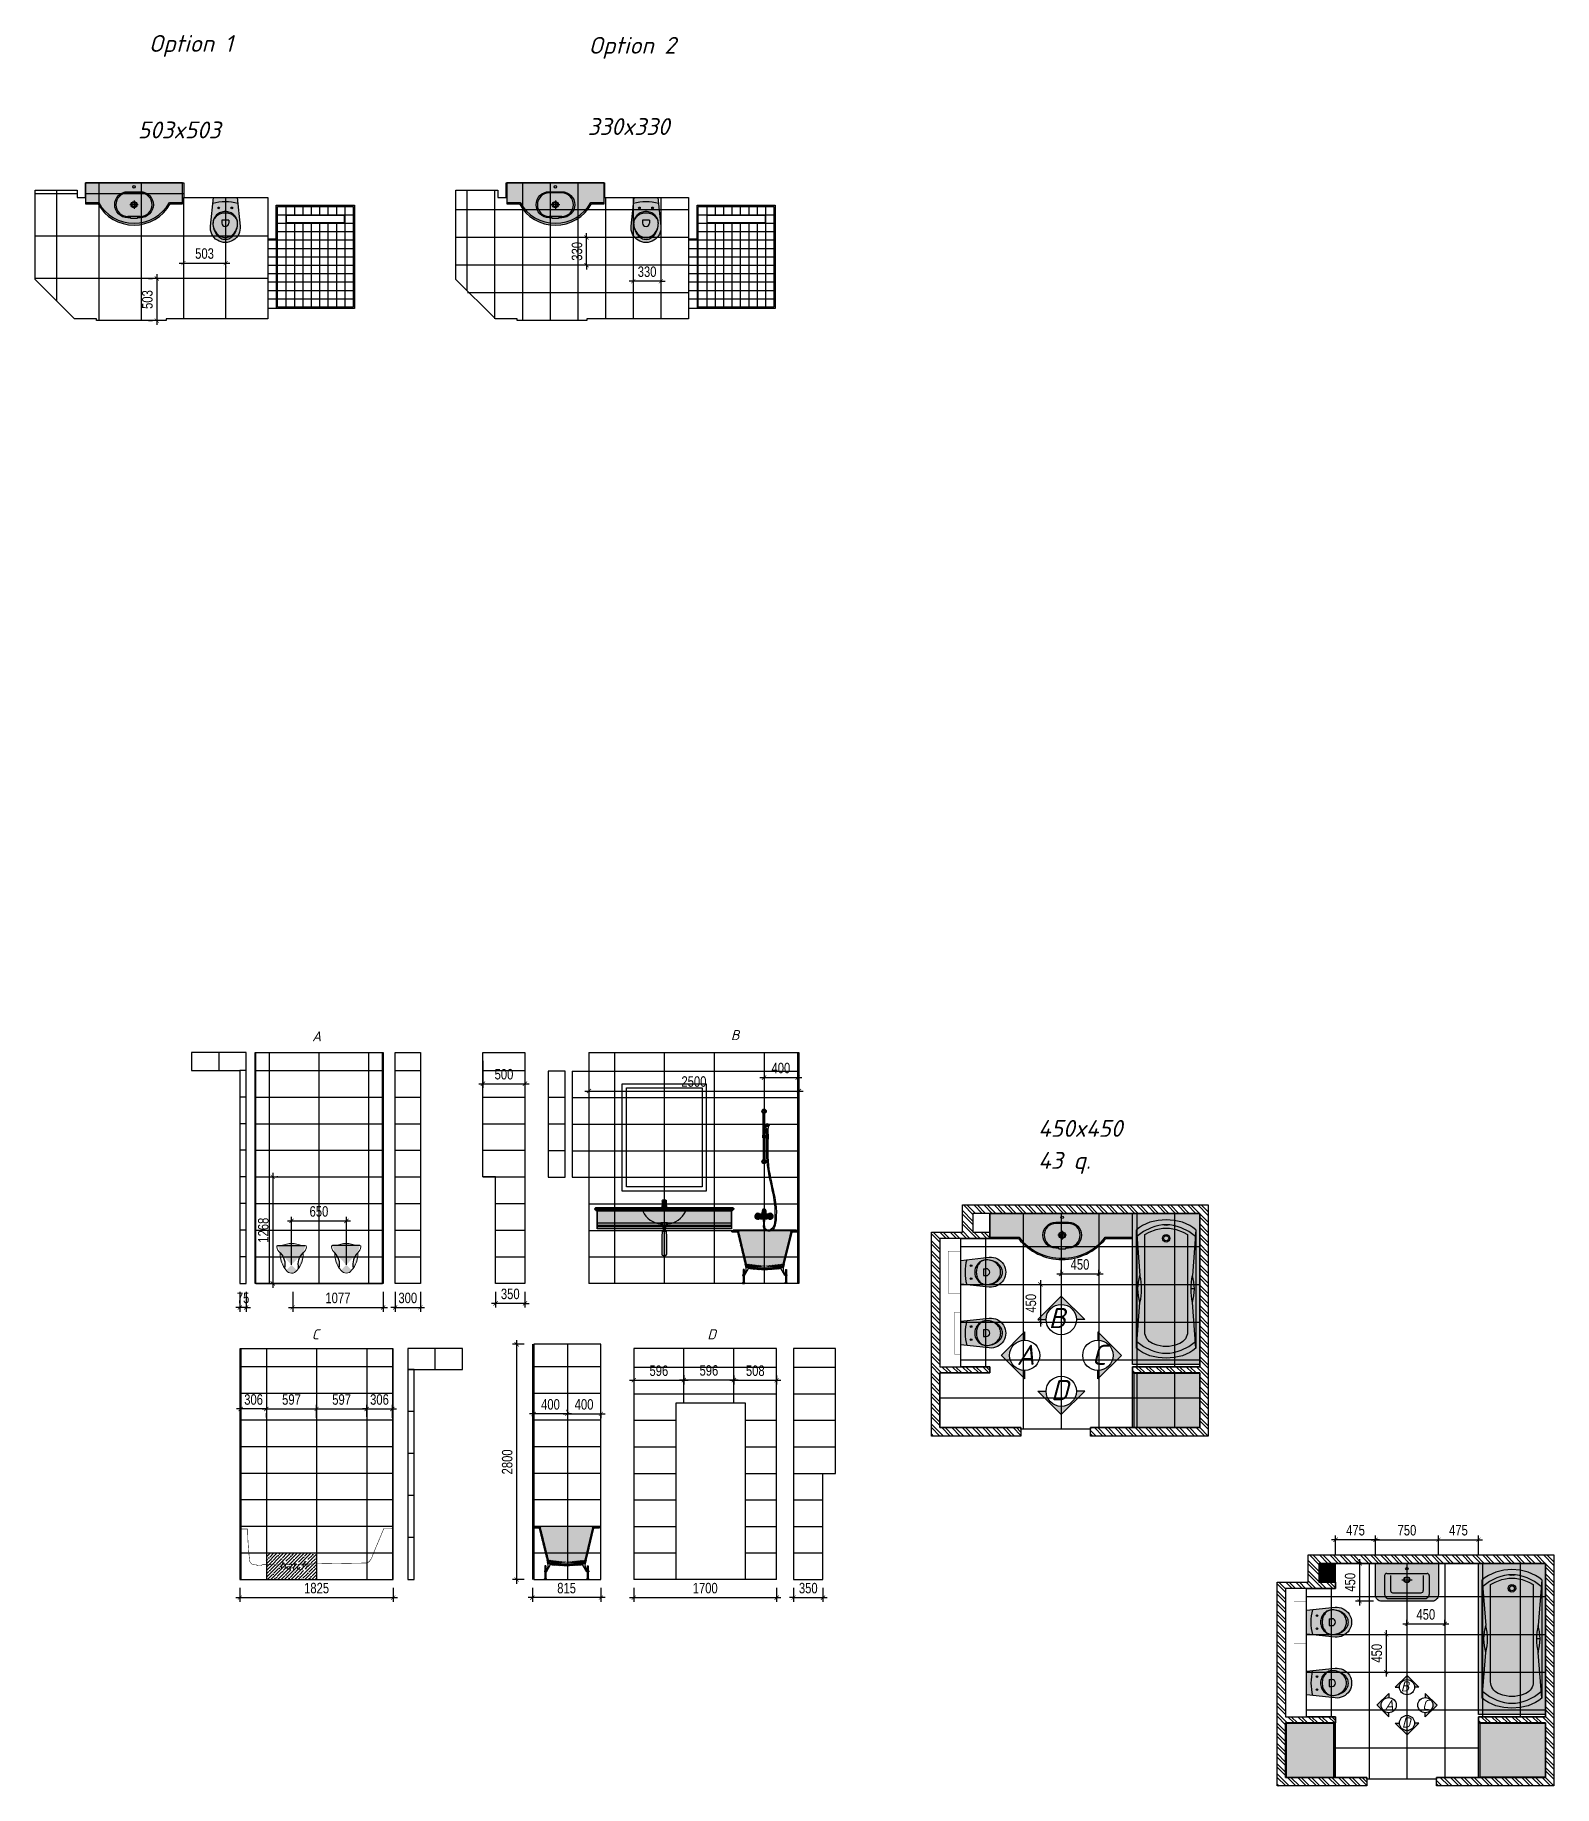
# Model space of a CAD drawing. Header units: metres. Extents: x -577923 to -19598, y 119734 to 247764.
# Drawn here: x -550779 to -532694, y 226921 to 247764 of the extents above; entities that cross this region are included whole.
import ezdxf

# ---------------------------------------------------------------- set-up
doc = ezdxf.new("R2010")
doc.units = ezdxf.units.M
for name, color, linetype in [('acces', 175, 'Continuous'), ('DECOR', 4, 'Continuous'), ('dim', 4, 'Continuous'), ('explication', 164, 'Continuous'), ('floor', 172, 'Continuous'), ('furniture', 34, 'Continuous'), ('Gypsum_wall', 3, 'Continuous'), ('k', 1, 'Continuous'), ('Sanitari', 144, 'Continuous'), ('wall', 5, 'Continuous')]:
    doc.layers.add(name, color=color, linetype=linetype)
doc.styles.add('ISO', font='isocpeui.ttf')
doc.styles.add('KOTE', font='romrust.shx', dxfattribs={"width": 0.8})
doc.dimstyles.new('ayala 50', dxfattribs={"dimscale": 50, "dimtxt": 2.5, "dimasz": 1, "dimexe": 1, "dimexo": 2, "dimgap": 1, "dimtad": 1, "dimdec": 0, "dimzin": 9, "dimdsep": 46, "dimtxsty": 'KOTE', "dimblk": 'ARCHTICK', "dimcen": 0, "dimdle": 1, "dimclrd": 4, "dimclre": 4, "dimclrt": 3, "dimadec": 0, "dimazin": 0, "dimtfac": 0.666667, "dimtdec": 0, "dimtix": 1, "dimtmove": 2, "dimatfit": 0, "dimfxl": 1, "dimtvp": 1, "dimtolj": 1, "dimarcsym": 0})

msp = doc.modelspace()

# ---------------------------------------------------------------- texts
at = {"color": 0, "linetype": 'ByBlock', "char_height": 120, "width": 155.458, "style": 'ISO'}
for s, insert, attachment_point in [('A', (-547372, 235906.3), 3), ('B', (-542392.1, 235919.4), 3), ('C', (-547397.7, 232357.9), 3), ('D', (-542671.5, 232357.9), 3), ('B', (-534417, 228166.3), 3), ('A', (-534710.7, 227947.3), 1), ('C', (-534177.6, 227947.3), 3), ('D', (-534401.9, 227617.1), 9)]:
    msp.add_mtext(s, dxfattribs=dict(at, insert=insert, attachment_point=attachment_point))
at = {"layer": 'DECOR', "color": 0, "insert": (-547867.6, 229596.5), "char_height": 100, "width": 401.568, "attachment_point": 1, "style": 'ISO'}
msp.add_mtext('hatch', dxfattribs=at)
at = {"layer": 'floor', "char_height": 200, "attachment_point": 1, "style": 'ISO'}
for s, insert, width in [('Option 1', (-549425.3, 247763.3), 1968.586), ('Option 2', (-544189.6, 247741.6), 2084.062), ('503x503', (-549554.7, 246733.9), 905.946), ('330x330', (-544199.6, 246774.5), 905.946), ('450x450', (-538835.8, 234848.9), 905.946), ('43 q.', (-538835.8, 234468), 905.946)]:
    msp.add_mtext(s, dxfattribs=dict(at, insert=insert, width=width))

# ---------------------------------------------------------------- blocks, each defined once
blk = doc.blocks.new('унитаз 1')
h = blk.add_hatch(color=254)
edge = h.paths.add_edge_path()
edge.add_arc((-157, -99), 295, -41.2696, 2.701, ccw=False)
edge.add_arc((0, -252), 75.9, 214.7567, 327.1857, ccw=False)
edge.add_arc((154, -101), 290, 176.9349, 221.9911, ccw=False)
edge.add_arc((-88, -13), 86.9, 180.1694, 236.0631, ccw=False)
edge.add_arc((-163, -12), 12.2, 90, 185.0327, ccw=False)
edge.add_arc((-143, -1311), 1311, 89.1394, 90.8606, ccw=False)
edge.add_arc((0, -284), 309, 66.5229, 113.4771, ccw=False)
edge.add_arc((143, -177581), 177581, 89.99365, 90.00635, ccw=False)
edge.add_arc((164, -11), 11.1, -11.2315, 96.1988, ccw=False)
edge.add_arc((73, -5), 102, 308.7827, 355.4038, ccw=False)
blk.add_line((163, 0), (-163, 0))
at = {"color": 0, "lineweight": 0}
blk.add_lwpolyline([(137, -85, -0.194247), (64, -293, -0.534113), (-62, -295, -0.199167), (-136, -85, -0.248836), (-175, -13, -0.440181), (-163, 0, -0.00751), (-123, 0, -0.207792), (123, 0, -0.000055), (163, 0, -0.506399), (175, -13, -0.206276), (137, -85, 0.553844)], format="xyb", dxfattribs=at)
for centre, start, end in [((-281, -226), 347.9547, 44.3407), ((281, -226), 135.6593, 192.0453)]:
    blk.add_arc(centre, 202, start, end)
blk = doc.blocks.new('sh1')
h = blk.add_hatch(color=254)
edge = h.paths.add_edge_path()
edge.add_line((-25, -60), (-51, -60))
edge.add_arc((-75, -85), 34.9, 45.7844, 307.2458)
edge.add_arc((-16, 196), 311, 263.0302, 270.9485)
edge.add_line((-11, -115), (-11, -116))
edge.add_line((-11, -116), (-11, -117))
edge.add_line((-11, -117), (-11, -117))
edge.add_line((-11, -117), (-11, -147))
edge.add_line((-11, -147), (-8, -147))
edge.add_line((-8, -147), (-8, -197))
edge.add_line((-8, -197), (7, -197))
edge.add_line((7, -197), (7, -147))
edge.add_line((7, -147), (11, -147))
edge.add_line((11, -147), (11, -117))
edge.add_line((11, -117), (11, -117))
edge.add_line((11, -117), (11, -116))
edge.add_line((11, -116), (11, -115))
edge.add_arc((7, 363), 478, 270.4374, 275.5839)
edge.add_arc((75, -85), 35, 233.2395, 495.1531)
edge.add_line((50, -60), (25, -60))
edge.add_line((25, -60), (25, -55))
edge.add_arc((24, -55), 0.6, 0, 90)
edge.add_line((24, -55), (24, -55))
edge.add_line((24, -55), (24, -52))
edge.add_line((24, -52), (25, -52))
edge.add_line((25, -52), (25, -41))
edge.add_arc((-70, -41), 94.6, 0, 21.1942)
edge.add_arc((0, -30), 30, 51.6877, 128.3123)
edge.add_arc((70, -41), 94.6, 158.8058, 180)
edge.add_line((-25, -41), (-25, -52))
edge.add_line((-25, -52), (-24, -52))
edge.add_line((-24, -52), (-24, -55))
edge.add_line((-24, -55), (-24, -55))
edge.add_arc((-24, -55), 0.6, 90, 180)
edge.add_line((-25, -55), (-25, -60))
edge.add_line((-25, -60), (-25, -60))
at = {"color": 0}
for p, q in [((-9, 880, 26), (-9, 1141, 26)), ((9, 880, 26), (9, 1141, 26)), ((15, 880, 26), (-15, 880, 26)), ((-15, 850, 26), (-15, 880, 26)), ((15, 850, 26), (-15, 850, 26)), ((-9, 850, 26), (-9, 589, 26)), ((9, 850, 26), (9, 589, 26)), ((15, 867, 26), (15, 880, 26)), ((15, 850, 26), (15, 860, 26)), ((24, 866, 26), (53, 866, 26)), ((24, 852, 26), (27, 852, 26)), ((27, 899, 26), (27, 956, 26)), ((27, 899, 26), (27, 956, 26)), ((27, 898, 26), (27, 955, 26)), ((27, 892, 26), (27, 886, 26)), ((27, 852, 26), (27, 866, 26)), ((27, 859, 26), (49, 859, 26)), ((27, 857, 26), (49, 857, 26)), ((27, 852, 26), (27, 846, 26)), ((49, 846, 26), (27, 846, 26)), ((28, 897, 26), (28, 954, 26)), ((28, 844, 26), (28, 836, 26)), ((28, 844, 26), (48, 844, 26)), ((28, 842, 26), (48, 842, 26)), ((28, 842, 26), (34, 836, 26)), ((34, 842, 26), (28, 837, 26)), ((31, 842, 26), (28, 839, 26)), ((28, 839, 26), (32, 836, 26)), ((28, 837, 26), (29, 836, 26)), ((28, 836, 26), (28, 833, 26)), ((28, 836, 26), (48, 836, 26)), ((29, 895, 26), (29, 953, 26)), ((30, 846, 26), (30, 844, 26)), ((36, 842, 26), (30, 836, 26)), ((31, 894, 26), (31, 952, 26)), ((31, 842, 26), (37, 836, 26)), ((32, 893, 26), (32, 952, 26)), ((38, 842, 26), (32, 836, 26)), ((33, 842, 26), (39, 836, 26)), ((34, 892, 26), (34, 951, 26)), ((41, 842, 26), (35, 836, 26)), ((36, 892, 26), (36, 950, 26)), ((36, 842, 26), (41, 836, 26)), ((43, 842, 26), (37, 836, 26)), ((38, 892, 26), (38, 950, 26)), ((38, 842, 26), (44, 836, 26)), ((40, 892, 26), (40, 950, 26)), ((40, 842, 26), (46, 836, 26)), ((45, 842, 26), (40, 836, 26)), ((42, 892, 26), (42, 951, 26)), ((48, 842, 26), (42, 836, 26)), ((43, 842, 26), (48, 837, 26)), ((44, 893, 26), (44, 951, 26)), ((48, 839, 26), (44, 836, 26)), ((45, 894, 26), (45, 952, 26)), ((45, 842, 26), (48, 839, 26)), ((46, 846, 26), (46, 844, 26)), ((47, 895, 26), (47, 953, 26)), ((48, 837, 26), (47, 836, 26)), ((48, 897, 26), (48, 954, 26)), ((48, 844, 26), (48, 836, 26)), ((48, 836, 26), (48, 833, 26)), ((49, 898, 26), (49, 955, 26)), ((49, 852, 26), (49, 866, 26)), ((53, 852, 26), (49, 852, 26)), ((49, 852, 26), (49, 846, 26)), ((50, 899, 26), (50, 956, 26)), ((50, 892, 26), (50, 886, 26)), ((28, 833, 26), (48, 833, 26)), ((31, 833, 26), (31, 810, 26)), ((31, 810, 26), (46, 810, 26)), ((46, 833, 26), (46, 810, 26)), ((-77, -110, -24), (-54, -113)), ((77, -110, -24), (54, -113))]:
    blk.add_line(p, q, dxfattribs=at)
at = {"color": 0, "linetype": 'Continuous'}
for p, q in [((-75, -60, -24), (-25, -60)), ((-25, -60), (-25, -55)), ((-24, -52), (-9, -52)), ((-24, -55, 0), (-9, -55, 53)), ((-11, -116, 54), (0, -116, 65)), ((-11, -117, 54), (0, -117, 64)), ((-8, -147, 54), (7, -147, 54)), ((-6, -60, 53), (-6, -67, 53)), ((-6, -60, 53), (-6, -67, 53)), ((11, -116, 54), (0, -116, 65)), ((11, -117, 54), (0, -117, 64)), ((6, -60, 53), (6, -67, 53)), ((6, -60, 53), (6, -67, 53)), ((24, -52), (9, -52)), ((24, -55, 0), (9, -55, 53)), ((25, -60), (25, -55)), ((75, -60, -24), (25, -60))]:
    blk.add_line(p, q, dxfattribs=at)
at = {"color": 0, "elevation": 26}
blk.add_lwpolyline([(6, 868, 0.116815), (24, 867), (34, 876, -0.235006), (38, 865), (26, 859, 0.036333), (5, 860)], format="xyb", dxfattribs=at)
at = {"color": 0}
blk.add_lwpolyline([(-25, -60), (-51, -60, 2.180705), (-54, -113, 0.034564), (-11, -115), (-11, -116), (-11, -117), (-11, -117), (-11, -147), (-8, -147), (-8, -197), (7, -197), (7, -147), (11, -147), (11, -117), (11, -117), (11, -116), (11, -115, 0.02246), (54, -113, 2.19211), (50, -60), (25, -60), (25, -55, 0.414214), (24, -55), (24, -55), (24, -52), (25, -52), (25, -41, 0.092742), (19, -6, 0.347379), (-19, -6, 0.092742), (-25, -41), (-25, -52), (-24, -52), (-24, -55), (-24, -55, 0.414214), (-25, -55), (-25, -60)], format="xyb", close=True, dxfattribs=at)
at = {"color": 0, "linetype": 'Continuous', "elevation": 105}
for points in [[(-12, -97, -0.214884), (-10, -95, -0.061678), (-6, -94, -0.038113), (0, -94, -6.940055)], [(-12, -97), (-12, -106, 0.243997), (-10, -108, 0.085652), (0, -109, -5.044643)], [(12, -97, 0.214884), (10, -95, 0.061678), (6, -94, 0.038113), (0, -94, 6.940055)], [(12, -97), (12, -106, -0.243997), (10, -108, -0.085652), (0, -109, 5.044643)]]:
    blk.add_lwpolyline(points, format="xyb", dxfattribs=at)
at = {"color": 0}
for centre, radius in [((0, 1165, 26), 25.5), ((0, 1165, 26), 23.5), ((0, 1165, 26), 21.6), ((0, 1165, 26), 13), ((0, 1165, 26), 12.5), ((0, 565, 26), 25.5), ((0, 565, 26), 23.5), ((0, 565, 26), 21.6), ((0, 565, 26), 13), ((0, 565, 26), 12.5)]:
    blk.add_circle(centre, radius, dxfattribs=at)
at = {"color": 0, "linetype": 'Continuous'}
blk.add_circle((0, -53, 194), 9.02, dxfattribs=at)
blk.add_circle((0, -53, 194), 9.02, dxfattribs=at)
at = {"color": 0}
for centre, radius, start, end in [((0, 865, 26), 7.21, 27.4979, 312.9648), ((9, 864, 26), 5.66, 125.4308, 224.2573), ((38, 993, 26), 22.5, 359.1351, 180.8649), ((54, 872, 26), 30.7, 152.7727, 191.5996), ((47, 858, 26), 23.9, 162.3744, 196.7878), ((41, 868, 26), 17.2, 182.9748, 212.2311), ((-20, 973, 26), 47.1, 348.3571, 14.7477), ((28, 962, 26), 1.5, 143.1441, 216.8559), ((29, 960, 26), 2.8, 137.3065, 222.6935), ((28, 957, 26), 1.5, 143.1441, 216.8559), ((28, 898, 26), 1.5, 143.1441, 216.8559), ((29, 895, 26), 2.8, 137.3065, 222.6935), ((28, 893, 26), 1.5, 143.1441, 216.8559), ((38, 968, 26), 12.6, 203.4368, 336.5632), ((38, 967, 26), 12.9, 206.3551, 333.6449), ((38, 965, 26), 13.8, 213.1371, 326.8629), ((38, 965, 26), 14.6, 217.5398, 322.4602), ((38, 904, 26), 12.6, 203.4368, 336.5632), ((38, 903, 26), 12.9, 206.3551, 333.6449), ((38, 901, 26), 13.8, 213.1371, 326.8629), ((38, 901, 26), 14.6, 217.5398, 322.4602), ((38, 899, 26), 17.6, 229.0147, 310.9853), ((96, 973, 26), 47.1, 165.2523, 191.6429), ((48, 962, 26), 1.5, 323.1441, 36.8559), ((48, 960, 26), 2.8, 317.3065, 42.6935), ((48, 957, 26), 1.5, 323.1441, 36.8559), ((48, 898, 26), 1.5, 323.1441, 36.8559), ((48, 895, 26), 2.8, 317.3065, 42.6935), ((48, 893, 26), 1.5, 323.1441, 36.8559), ((22, 872, 26), 30.7, 348.4004, 27.2273), ((30, 858, 26), 23.9, 343.2122, 17.6256)]:
    blk.add_arc(centre, radius, start, end, dxfattribs=at)
at = {"color": 0, "linetype": 'Continuous'}
for centre, radius, start, end in [((-75, -85, -24), 25, 90, 264.932), ((-5, -87), 31.1, 130.9224, 246.3988), ((-2, -88, 53), 23.3, 98.7231, 276.0496), ((-2, 4, 16), 39.2, 241.6095, 273.1399), ((-15, -88, 145), 5.39, 119.4694, 172.9594), ((-5, -85, 145), 15.1, 186.7972, 242.3325), ((0, -110, 145), 31.7, 89.7847, 122.7624), ((-1, -131, 114), 28.5, 87.8933, 109.2005), ((0, -47, 53), 20.5, 252.9833, 287.0167), ((0, -47, 53), 20.5, 252.9833, 287.0167), ((0, -43, 26), 3.01, 322.143, 217.7226), ((0, -43, 26), 3.01, 322.2774, 217.857), ((2, 4, 16), 39.2, 266.8601, 298.3905), ((2, -88, 53), 23.3, 263.9504, 81.2769), ((0, -110, 145), 31.7, 57.2376, 90.2153), ((1, -131, 114), 28.5, 70.7995, 92.1067), ((5, -85, 145), 15.1, 297.6675, 353.2028), ((5, -87), 31.1, 293.6012, 49.0776), ((15, -88, 145), 5.39, 7.0406, 60.5306), ((75, -85, -24), 25, 275.068, 90)]:
    blk.add_arc(centre, radius, start, end, dxfattribs=at)
at = {"color": 0}
blk.add_ellipse((38, 993, 26), major_axis=(22.5, 0), ratio=0.41087, dxfattribs=at)
blk.add_open_spline([(60, 993, 26), (60, 993, 26), (60, 993, 26), (59, 994, 26), (59, 995, 26), (58, 996, 26), (58, 996, 26), (56, 997, 26), (56, 997, 26), (53, 998, 26), (51, 999, 26), (46, 1000, 26), (44, 1001, 26), (38, 1001, 26), (36, 1001, 26), (30, 1000, 26), (28, 1000, 26), (24, 999, 26), (22, 998, 26), (20, 997, 26), (19, 996, 26), (18, 995, 26), (17, 995, 26), (17, 994, 26), (17, 993, 26), (17, 992, 26), (17, 992, 26), (17, 991, 26), (17, 991, 26), (18, 990, 26), (19, 989, 26), (20, 988, 26), (21, 988, 26), (24, 987, 26), (26, 986, 26), (30, 985, 26), (32, 985, 26), (37, 984, 26), (39, 984, 26), (44, 985, 26), (46, 985, 26), (50, 986, 26), (52, 986, 26), (55, 988, 26), (56, 988, 26), (58, 989, 26), (58, 990, 26), (59, 991, 26), (59, 991, 26), (60, 992, 26), (60, 992, 26), (60, 993, 26)], degree=3, knots=[0, 0, 0, 0, 0.173364, 0.173364, 0.346729, 0.346729, 0.520093, 0.520093, 0.693457, 0.693457, 1.064534, 1.064534, 1.43561, 1.43561, 1.806687, 1.806687, 2.177763, 2.177763, 2.473777, 2.473777, 2.716096, 2.716096, 2.912155, 2.912155, 3.108214, 3.108214, 3.304273, 3.304273, 3.500332, 3.500332, 3.696391, 3.696391, 3.89245, 3.89245, 4.214099, 4.214099, 4.535747, 4.535747, 4.857395, 4.857395, 5.179044, 5.179044, 5.500692, 5.500692, 5.765283, 5.765283, 5.978386, 5.978386, 6.156298, 6.156298, 6.283185, 6.283185, 6.283185, 6.283185], dxfattribs=at)
for points in [[(46, 810, 26), (46, 688, 26), (46, 644, 26), (46, 622, 26), (109, 228), (143, -129), (88, -257, 0), (30, -259), (7, -245, 0), (-8, -197)], [(31, 810, 26), (31, 688, 26), (31, 644, 26), (31, 622, 26), (94, 228), (128, -129), (81, -244), (26, -244), (21, -240, 0), (7, -197)]]:
    blk.add_spline(points, degree=3, dxfattribs=at)
blk = doc.blocks.new('_ArchTick')
at = {"color": 0, "linetype": 'ByBlock', "const_width": 0.15}
blk.add_lwpolyline([(-0.5, -0.5), (0.5, 0.5)], dxfattribs=at)
blk = doc.blocks.new('*D809')
at = {"layer": 'Defpoints', "color": 0, "linetype": 'ByBlock', "transparency": 16777216}
for p in [(-547711, 232903), (-546634, 232903), (-546634, 232617)]:
    blk.add_point(p, dxfattribs=at)
at = {"layer": 'dim', "color": 4, "linetype": 'ByBlock', "lineweight": -2, "transparency": 16777216}
for p, q in [((-547761, 232617), (-546584, 232617)), ((-547711, 232803), (-547711, 232567)), ((-546634, 232803), (-546634, 232567))]:
    blk.add_line(p, q, dxfattribs=at)
at = {"layer": 'dim', "color": 4, "linetype": 'ByBlock', "lineweight": -2, "transparency": 16777216, "xscale": 50, "yscale": 50, "zscale": 50, "rotation": 180}
blk.add_blockref('_ArchTick', (-547711, 232617), dxfattribs=at)
at = {"layer": 'dim', "color": 4, "linetype": 'ByBlock', "lineweight": -2, "transparency": 16777216, "xscale": 50, "yscale": 50, "zscale": 50}
blk.add_blockref('_ArchTick', (-546634, 232617), dxfattribs=at)
at = {"layer": 'dim', "color": 3, "linetype": 'ByBlock', "transparency": 16777216, "insert": (-547173, 232730), "char_height": 125, "attachment_point": 5, "style": 'KOTE'}
blk.add_mtext('\\A1;1077', dxfattribs=at)
blk = doc.blocks.new('*D810')
at = {"layer": 'Defpoints', "color": 0, "linetype": 'ByBlock', "transparency": 16777216}
for p in [(-546491, 232903), (-546191, 232903), (-546191, 232617)]:
    blk.add_point(p, dxfattribs=at)
at = {"layer": 'dim', "color": 4, "linetype": 'ByBlock', "lineweight": -2, "transparency": 16777216}
for p, q in [((-546491, 232617), (-546541, 232617)), ((-546491, 232803), (-546491, 232567)), ((-546491, 232617), (-546191, 232617)), ((-546191, 232803), (-546191, 232567)), ((-546191, 232617), (-546141, 232617))]:
    blk.add_line(p, q, dxfattribs=at)
at = {"layer": 'dim', "color": 4, "linetype": 'ByBlock', "lineweight": -2, "transparency": 16777216, "xscale": 50, "yscale": 50, "zscale": 50}
blk.add_blockref('_ArchTick', (-546491, 232617), dxfattribs=at)
at = {"layer": 'dim', "color": 4, "linetype": 'ByBlock', "lineweight": -2, "transparency": 16777216, "xscale": 50, "yscale": 50, "zscale": 50, "rotation": 180}
blk.add_blockref('_ArchTick', (-546191, 232617), dxfattribs=at)
at = {"layer": 'dim', "color": 3, "linetype": 'ByBlock', "transparency": 16777216, "insert": (-546341, 232730), "char_height": 125, "attachment_point": 5, "style": 'KOTE'}
blk.add_mtext('\\A1;300', dxfattribs=at)
blk = doc.blocks.new('*D811')
at = {"layer": 'Defpoints', "color": 0, "linetype": 'ByBlock', "transparency": 16777216}
for p in [(-544857, 232179), (-545045, 229379), (-544857, 229379)]:
    blk.add_point(p, dxfattribs=at)
at = {"layer": 'dim', "color": 4, "linetype": 'ByBlock', "lineweight": -2, "transparency": 16777216}
for p, q in [((-545045, 232229), (-545045, 229329)), ((-544957, 232179), (-545095, 232179)), ((-544957, 229379), (-545095, 229379))]:
    blk.add_line(p, q, dxfattribs=at)
at = {"layer": 'dim', "color": 4, "linetype": 'ByBlock', "lineweight": -2, "transparency": 16777216, "xscale": 50, "yscale": 50, "zscale": 50}
for p, rotation in [((-545045, 232179), 90), ((-545045, 229379), 270)]:
    blk.add_blockref('_ArchTick', p, dxfattribs=dict(at, rotation=rotation))
at = {"layer": 'dim', "color": 3, "linetype": 'ByBlock', "transparency": 16777216, "insert": (-545157, 230779), "char_height": 125, "attachment_point": 5, "rotation": 90, "style": 'KOTE'}
blk.add_mtext('\\A1;2800', dxfattribs=at)
blk = doc.blocks.new('*D812')
at = {"layer": 'Defpoints', "color": 0, "linetype": 'ByBlock', "transparency": 16777216}
for p in [(-547072, 233648), (-547725, 233026), (-547072, 233026)]:
    blk.add_point(p, dxfattribs=at)
at = {"layer": 'dim', "color": 4, "linetype": 'ByBlock', "lineweight": -2, "transparency": 16777216}
for p, q in [((-547775, 233648), (-547022, 233648)), ((-547725, 233126), (-547725, 233698)), ((-547072, 233126), (-547072, 233698))]:
    blk.add_line(p, q, dxfattribs=at)
at = {"layer": 'dim', "color": 4, "linetype": 'ByBlock', "lineweight": -2, "transparency": 16777216, "xscale": 50, "yscale": 50, "zscale": 50, "rotation": 180}
blk.add_blockref('_ArchTick', (-547725, 233648), dxfattribs=at)
at = {"layer": 'dim', "color": 4, "linetype": 'ByBlock', "lineweight": -2, "transparency": 16777216, "xscale": 50, "yscale": 50, "zscale": 50}
blk.add_blockref('_ArchTick', (-547072, 233648), dxfattribs=at)
at = {"layer": 'dim', "color": 3, "linetype": 'ByBlock', "transparency": 16777216, "insert": (-547399, 233760), "char_height": 125, "attachment_point": 5, "style": 'KOTE'}
blk.add_mtext('\\A1;650', dxfattribs=at)
blk = doc.blocks.new('*D813')
at = {"layer": 'Defpoints', "color": 0, "linetype": 'ByBlock', "transparency": 16777216}
for p in [(-548340, 232903), (-548265, 232903), (-548340, 232617)]:
    blk.add_point(p, dxfattribs=at)
at = {"layer": 'dim', "color": 4, "linetype": 'ByBlock', "lineweight": -2, "transparency": 16777216}
for p, q in [((-548340, 232617), (-548390, 232617)), ((-548340, 232803), (-548340, 232567)), ((-548265, 232617), (-548340, 232617)), ((-548265, 232803), (-548265, 232567)), ((-548265, 232617), (-548215, 232617))]:
    blk.add_line(p, q, dxfattribs=at)
at = {"layer": 'dim', "color": 4, "linetype": 'ByBlock', "lineweight": -2, "transparency": 16777216, "xscale": 50, "yscale": 50, "zscale": 50}
blk.add_blockref('_ArchTick', (-548340, 232617), dxfattribs=at)
at = {"layer": 'dim', "color": 4, "linetype": 'ByBlock', "lineweight": -2, "transparency": 16777216, "xscale": 50, "yscale": 50, "zscale": 50, "rotation": 180}
blk.add_blockref('_ArchTick', (-548265, 232617), dxfattribs=at)
at = {"layer": 'dim', "color": 3, "linetype": 'ByBlock', "transparency": 16777216, "insert": (-548302, 232730), "char_height": 125, "attachment_point": 5, "style": 'KOTE'}
blk.add_mtext('\\A1;75', dxfattribs=at)
blk = doc.blocks.new('*D814')
at = {"layer": 'Defpoints', "color": 0, "linetype": 'ByBlock', "transparency": 16777216}
for p in [(-544184, 235431), (-541684, 235431), (-541684, 235194)]:
    blk.add_point(p, dxfattribs=at)
at = {"layer": 'dim', "color": 4, "linetype": 'ByBlock', "lineweight": -2, "transparency": 16777216}
for p, q in [((-544184, 235331), (-544184, 235144)), ((-541684, 235331), (-541684, 235144)), ((-544234, 235194), (-541634, 235194))]:
    blk.add_line(p, q, dxfattribs=at)
at = {"layer": 'dim', "color": 4, "linetype": 'ByBlock', "lineweight": -2, "transparency": 16777216, "xscale": 50, "yscale": 50, "zscale": 50, "rotation": 180}
blk.add_blockref('_ArchTick', (-544184, 235194), dxfattribs=at)
at = {"layer": 'dim', "color": 4, "linetype": 'ByBlock', "lineweight": -2, "transparency": 16777216, "xscale": 50, "yscale": 50, "zscale": 50}
blk.add_blockref('_ArchTick', (-541684, 235194), dxfattribs=at)
at = {"layer": 'dim', "color": 3, "linetype": 'ByBlock', "transparency": 16777216, "insert": (-542934, 235306), "char_height": 125, "attachment_point": 5, "style": 'KOTE'}
blk.add_mtext('\\A1;2500', dxfattribs=at)
blk = doc.blocks.new('*D815')
at = {"layer": 'Defpoints', "color": 0, "linetype": 'ByBlock', "transparency": 16777216}
for p in [(-548340, 229379), (-546515, 229379), (-546515, 229163)]:
    blk.add_point(p, dxfattribs=at)
at = {"layer": 'dim', "color": 4, "linetype": 'ByBlock', "lineweight": -2, "transparency": 16777216}
for p, q in [((-548340, 229279), (-548340, 229113)), ((-546515, 229279), (-546515, 229113)), ((-548390, 229163), (-546465, 229163))]:
    blk.add_line(p, q, dxfattribs=at)
at = {"layer": 'dim', "color": 4, "linetype": 'ByBlock', "lineweight": -2, "transparency": 16777216, "xscale": 50, "yscale": 50, "zscale": 50, "rotation": 180}
blk.add_blockref('_ArchTick', (-548340, 229163), dxfattribs=at)
at = {"layer": 'dim', "color": 4, "linetype": 'ByBlock', "lineweight": -2, "transparency": 16777216, "xscale": 50, "yscale": 50, "zscale": 50}
blk.add_blockref('_ArchTick', (-546515, 229163), dxfattribs=at)
at = {"layer": 'dim', "color": 3, "linetype": 'ByBlock', "transparency": 16777216, "insert": (-547427, 229276), "char_height": 125, "attachment_point": 5, "style": 'KOTE'}
blk.add_mtext('\\A1;1825', dxfattribs=at)
blk = doc.blocks.new('*D816')
at = {"layer": 'Defpoints', "color": 0, "linetype": 'ByBlock', "transparency": 16777216}
for p in [(-543650, 229379), (-541950, 229379), (-541950, 229163)]:
    blk.add_point(p, dxfattribs=at)
at = {"layer": 'dim', "color": 4, "linetype": 'ByBlock', "lineweight": -2, "transparency": 16777216}
for p, q in [((-543650, 229279), (-543650, 229113)), ((-541950, 229279), (-541950, 229113)), ((-543700, 229163), (-541900, 229163))]:
    blk.add_line(p, q, dxfattribs=at)
at = {"layer": 'dim', "color": 4, "linetype": 'ByBlock', "lineweight": -2, "transparency": 16777216, "xscale": 50, "yscale": 50, "zscale": 50, "rotation": 180}
blk.add_blockref('_ArchTick', (-543650, 229163), dxfattribs=at)
at = {"layer": 'dim', "color": 4, "linetype": 'ByBlock', "lineweight": -2, "transparency": 16777216, "xscale": 50, "yscale": 50, "zscale": 50}
blk.add_blockref('_ArchTick', (-541950, 229163), dxfattribs=at)
at = {"layer": 'dim', "color": 3, "linetype": 'ByBlock', "transparency": 16777216, "insert": (-542800, 229276), "char_height": 125, "attachment_point": 5, "style": 'KOTE'}
blk.add_mtext('\\A1;1700', dxfattribs=at)
blk = doc.blocks.new('*D817')
at = {"layer": 'Defpoints', "color": 0, "linetype": 'ByBlock', "transparency": 16777216}
for p in [(-543650, 231907), (-543054, 231907), (-543054, 231751)]:
    blk.add_point(p, dxfattribs=at)
at = {"layer": 'dim', "color": 4, "linetype": 'ByBlock', "lineweight": -2, "transparency": 16777216}
for p, q in [((-543650, 231807), (-543650, 231701)), ((-543054, 231807), (-543054, 231701)), ((-543700, 231751), (-543004, 231751))]:
    blk.add_line(p, q, dxfattribs=at)
at = {"layer": 'dim', "color": 4, "linetype": 'ByBlock', "lineweight": -2, "transparency": 16777216, "xscale": 50, "yscale": 50, "zscale": 50, "rotation": 180}
blk.add_blockref('_ArchTick', (-543650, 231751), dxfattribs=at)
at = {"layer": 'dim', "color": 4, "linetype": 'ByBlock', "lineweight": -2, "transparency": 16777216, "xscale": 50, "yscale": 50, "zscale": 50}
blk.add_blockref('_ArchTick', (-543054, 231751), dxfattribs=at)
at = {"layer": 'dim', "color": 3, "linetype": 'ByBlock', "transparency": 16777216, "insert": (-543352, 231864), "char_height": 125, "attachment_point": 5, "style": 'KOTE'}
blk.add_mtext('\\A1;596', dxfattribs=at)
blk = doc.blocks.new('*D818')
at = {"layer": 'Defpoints', "color": 0, "linetype": 'ByBlock', "transparency": 16777216}
for p in [(-542458, 231907), (-543054, 231712), (-542458, 231754)]:
    blk.add_point(p, dxfattribs=at)
at = {"layer": 'dim', "color": 4, "linetype": 'ByBlock', "lineweight": -2, "transparency": 16777216}
for p, q in [((-543054, 231812), (-543054, 231804)), ((-542458, 231807), (-542458, 231704)), ((-543104, 231754), (-542408, 231754))]:
    blk.add_line(p, q, dxfattribs=at)
at = {"layer": 'dim', "color": 4, "linetype": 'ByBlock', "lineweight": -2, "transparency": 16777216, "xscale": 50, "yscale": 50, "zscale": 50, "rotation": 180}
blk.add_blockref('_ArchTick', (-543054, 231754), dxfattribs=at)
at = {"layer": 'dim', "color": 4, "linetype": 'ByBlock', "lineweight": -2, "transparency": 16777216, "xscale": 50, "yscale": 50, "zscale": 50}
blk.add_blockref('_ArchTick', (-542458, 231754), dxfattribs=at)
at = {"layer": 'dim', "color": 3, "linetype": 'ByBlock', "transparency": 16777216, "insert": (-542756, 231867), "char_height": 125, "attachment_point": 5, "style": 'KOTE'}
blk.add_mtext('\\A1;596', dxfattribs=at)
blk = doc.blocks.new('*D819')
at = {"layer": 'Defpoints', "color": 0, "linetype": 'ByBlock', "transparency": 16777216}
for p in [(-542458, 231907), (-541950, 231907), (-541950, 231751)]:
    blk.add_point(p, dxfattribs=at)
at = {"layer": 'dim', "color": 4, "linetype": 'ByBlock', "lineweight": -2, "transparency": 16777216}
for p, q in [((-542458, 231807), (-542458, 231701)), ((-541950, 231807), (-541950, 231701)), ((-542508, 231751), (-541900, 231751))]:
    blk.add_line(p, q, dxfattribs=at)
at = {"layer": 'dim', "color": 4, "linetype": 'ByBlock', "lineweight": -2, "transparency": 16777216, "xscale": 50, "yscale": 50, "zscale": 50, "rotation": 180}
blk.add_blockref('_ArchTick', (-542458, 231751), dxfattribs=at)
at = {"layer": 'dim', "color": 4, "linetype": 'ByBlock', "lineweight": -2, "transparency": 16777216, "xscale": 50, "yscale": 50, "zscale": 50}
blk.add_blockref('_ArchTick', (-541950, 231751), dxfattribs=at)
at = {"layer": 'dim', "color": 3, "linetype": 'ByBlock', "transparency": 16777216, "insert": (-542204, 231864), "char_height": 125, "attachment_point": 5, "style": 'KOTE'}
blk.add_mtext('\\A1;508', dxfattribs=at)
blk = doc.blocks.new('*D820')
at = {"layer": 'Defpoints', "color": 0, "linetype": 'ByBlock', "transparency": 16777216}
for p in [(-544842, 231350), (-544842, 231281), (-544442, 231281)]:
    blk.add_point(p, dxfattribs=at)
at = {"layer": 'dim', "color": 4, "linetype": 'ByBlock', "lineweight": -2, "transparency": 16777216}
for p, q in [((-544842, 231381), (-544842, 231400)), ((-544442, 231381), (-544442, 231400)), ((-544392, 231350), (-544892, 231350))]:
    blk.add_line(p, q, dxfattribs=at)
at = {"layer": 'dim', "color": 4, "linetype": 'ByBlock', "lineweight": -2, "transparency": 16777216, "xscale": 50, "yscale": 50, "zscale": 50, "rotation": 180}
blk.add_blockref('_ArchTick', (-544842, 231350), dxfattribs=at)
at = {"layer": 'dim', "color": 4, "linetype": 'ByBlock', "lineweight": -2, "transparency": 16777216, "xscale": 50, "yscale": 50, "zscale": 50}
blk.add_blockref('_ArchTick', (-544442, 231350), dxfattribs=at)
at = {"layer": 'dim', "color": 3, "linetype": 'ByBlock', "transparency": 16777216, "insert": (-544642, 231463), "char_height": 125, "attachment_point": 5, "style": 'KOTE'}
blk.add_mtext('\\A1;400', dxfattribs=at)
blk = doc.blocks.new('*D821')
at = {"layer": 'Defpoints', "color": 0, "linetype": 'ByBlock', "transparency": 16777216}
for p in [(-544042, 231449), (-544442, 231281), (-544042, 231350)]:
    blk.add_point(p, dxfattribs=at)
at = {"layer": 'dim', "color": 4, "linetype": 'ByBlock', "lineweight": -2, "transparency": 16777216}
for p, q in [((-544442, 231381), (-544442, 231400)), ((-544492, 231350), (-543992, 231350)), ((-544042, 231349), (-544042, 231300))]:
    blk.add_line(p, q, dxfattribs=at)
at = {"layer": 'dim', "color": 4, "linetype": 'ByBlock', "lineweight": -2, "transparency": 16777216, "xscale": 50, "yscale": 50, "zscale": 50, "rotation": 180}
blk.add_blockref('_ArchTick', (-544442, 231350), dxfattribs=at)
at = {"layer": 'dim', "color": 4, "linetype": 'ByBlock', "lineweight": -2, "transparency": 16777216, "xscale": 50, "yscale": 50, "zscale": 50}
blk.add_blockref('_ArchTick', (-544042, 231350), dxfattribs=at)
at = {"layer": 'dim', "color": 3, "linetype": 'ByBlock', "transparency": 16777216, "insert": (-544242, 231463), "char_height": 125, "attachment_point": 5, "style": 'KOTE'}
blk.add_mtext('\\A1;400', dxfattribs=at)
blk = doc.blocks.new('*D822')
at = {"layer": 'Defpoints', "color": 0, "linetype": 'ByBlock', "transparency": 16777216}
for p in [(-548024, 231409), (-547427, 231409), (-547427, 231409)]:
    blk.add_point(p, dxfattribs=at)
at = {"layer": 'Gypsum_wall', "color": 4, "linetype": 'ByBlock', "lineweight": -2, "transparency": 16777216}
for p, q in [((-548074, 231409), (-547377, 231409)), ((-548024, 231309), (-548024, 231359)), ((-547427, 231509), (-547427, 231459))]:
    blk.add_line(p, q, dxfattribs=at)
at = {"layer": 'Gypsum_wall', "color": 4, "linetype": 'ByBlock', "lineweight": -2, "transparency": 16777216, "xscale": 50, "yscale": 50, "zscale": 50, "rotation": 180}
blk.add_blockref('_ArchTick', (-548024, 231409), dxfattribs=at)
at = {"layer": 'Gypsum_wall', "color": 4, "linetype": 'ByBlock', "lineweight": -2, "transparency": 16777216, "xscale": 50, "yscale": 50, "zscale": 50}
blk.add_blockref('_ArchTick', (-547427, 231409), dxfattribs=at)
at = {"layer": 'Gypsum_wall', "color": 3, "linetype": 'ByBlock', "transparency": 16777216, "insert": (-547726, 231521), "char_height": 125, "attachment_point": 5, "style": 'KOTE'}
blk.add_mtext('\\A1;597', dxfattribs=at)
blk = doc.blocks.new('*D823')
at = {"layer": 'Defpoints', "color": 0, "linetype": 'ByBlock', "transparency": 16777216}
for p in [(-546830, 231409), (-547427, 231203), (-546830, 231215)]:
    blk.add_point(p, dxfattribs=at)
at = {"layer": 'dim', "color": 4, "linetype": 'ByBlock', "lineweight": -2, "transparency": 16777216}
for p, q in [((-547477, 231409), (-546780, 231409)), ((-547427, 231303), (-547427, 231459)), ((-546830, 231315), (-546830, 231459))]:
    blk.add_line(p, q, dxfattribs=at)
at = {"layer": 'dim', "color": 4, "linetype": 'ByBlock', "lineweight": -2, "transparency": 16777216, "xscale": 50, "yscale": 50, "zscale": 50, "rotation": 180}
blk.add_blockref('_ArchTick', (-547427, 231409), dxfattribs=at)
at = {"layer": 'dim', "color": 4, "linetype": 'ByBlock', "lineweight": -2, "transparency": 16777216, "xscale": 50, "yscale": 50, "zscale": 50}
blk.add_blockref('_ArchTick', (-546830, 231409), dxfattribs=at)
at = {"layer": 'dim', "color": 3, "linetype": 'ByBlock', "transparency": 16777216, "insert": (-547129, 231521), "char_height": 125, "attachment_point": 5, "style": 'KOTE'}
blk.add_mtext('\\A1;597', dxfattribs=at)
blk = doc.blocks.new('*D824')
at = {"layer": 'Defpoints', "color": 0, "linetype": 'ByBlock', "transparency": 16777216}
for p in [(-546830, 231409), (-546525, 231409), (-546525, 231203)]:
    blk.add_point(p, dxfattribs=at)
at = {"layer": 'dim', "color": 4, "linetype": 'ByBlock', "lineweight": -2, "transparency": 16777216}
for p, q in [((-546830, 231409), (-546880, 231409)), ((-546830, 231509), (-546830, 231459)), ((-546830, 231409), (-546525, 231409)), ((-546525, 231303), (-546525, 231459)), ((-546525, 231409), (-546475, 231409))]:
    blk.add_line(p, q, dxfattribs=at)
at = {"layer": 'dim', "color": 4, "linetype": 'ByBlock', "lineweight": -2, "transparency": 16777216, "xscale": 50, "yscale": 50, "zscale": 50}
blk.add_blockref('_ArchTick', (-546830, 231409), dxfattribs=at)
at = {"layer": 'dim', "color": 4, "linetype": 'ByBlock', "lineweight": -2, "transparency": 16777216, "xscale": 50, "yscale": 50, "zscale": 50, "rotation": 180}
blk.add_blockref('_ArchTick', (-546525, 231409), dxfattribs=at)
at = {"layer": 'dim', "color": 3, "linetype": 'ByBlock', "transparency": 16777216, "insert": (-546678, 231521), "char_height": 125, "attachment_point": 5, "style": 'KOTE'}
blk.add_mtext('\\A1;306', dxfattribs=at)
blk = doc.blocks.new('*D825')
at = {"layer": 'Defpoints', "color": 0, "linetype": 'ByBlock', "transparency": 16777216}
for p in [(-548330, 231409), (-548024, 231409), (-548330, 231215)]:
    blk.add_point(p, dxfattribs=at)
at = {"layer": 'Gypsum_wall', "color": 4, "linetype": 'ByBlock', "lineweight": -2, "transparency": 16777216}
for p, q in [((-548330, 231409), (-548380, 231409)), ((-548330, 231315), (-548330, 231459)), ((-548024, 231409), (-548330, 231409)), ((-548024, 231409), (-547974, 231409)), ((-548024, 231309), (-548024, 231359))]:
    blk.add_line(p, q, dxfattribs=at)
at = {"layer": 'Gypsum_wall', "color": 4, "linetype": 'ByBlock', "lineweight": -2, "transparency": 16777216, "xscale": 50, "yscale": 50, "zscale": 50}
blk.add_blockref('_ArchTick', (-548330, 231409), dxfattribs=at)
at = {"layer": 'Gypsum_wall', "color": 4, "linetype": 'ByBlock', "lineweight": -2, "transparency": 16777216, "xscale": 50, "yscale": 50, "zscale": 50, "rotation": 180}
blk.add_blockref('_ArchTick', (-548024, 231409), dxfattribs=at)
at = {"layer": 'Gypsum_wall', "color": 3, "linetype": 'ByBlock', "transparency": 16777216, "insert": (-548177, 231521), "char_height": 125, "attachment_point": 5, "style": 'KOTE'}
blk.add_mtext('\\A1;306', dxfattribs=at)
blk = doc.blocks.new('*D826')
at = {"layer": 'Defpoints', "color": 0, "linetype": 'ByBlock', "transparency": 16777216}
for p in [(-541748, 229379), (-541398, 229379), (-541398, 229163)]:
    blk.add_point(p, dxfattribs=at)
at = {"layer": 'dim', "color": 4, "linetype": 'ByBlock', "lineweight": -2, "transparency": 16777216}
for p, q in [((-541748, 229279), (-541748, 229113)), ((-541398, 229279), (-541398, 229113)), ((-541748, 229163), (-541798, 229163)), ((-541748, 229163), (-541398, 229163)), ((-541398, 229163), (-541348, 229163))]:
    blk.add_line(p, q, dxfattribs=at)
at = {"layer": 'dim', "color": 4, "linetype": 'ByBlock', "lineweight": -2, "transparency": 16777216, "xscale": 50, "yscale": 50, "zscale": 50}
blk.add_blockref('_ArchTick', (-541748, 229163), dxfattribs=at)
at = {"layer": 'dim', "color": 4, "linetype": 'ByBlock', "lineweight": -2, "transparency": 16777216, "xscale": 50, "yscale": 50, "zscale": 50, "rotation": 180}
blk.add_blockref('_ArchTick', (-541398, 229163), dxfattribs=at)
at = {"layer": 'dim', "color": 3, "linetype": 'ByBlock', "transparency": 16777216, "insert": (-541573, 229276), "char_height": 125, "attachment_point": 5, "style": 'KOTE'}
blk.add_mtext('\\A1;350', dxfattribs=at)
blk = doc.blocks.new('*D827')
at = {"layer": 'Defpoints', "color": 0, "linetype": 'ByBlock', "transparency": 16777216}
for p in [(-545296, 232903), (-544946, 232903), (-545296, 232666)]:
    blk.add_point(p, dxfattribs=at)
at = {"layer": 'dim', "color": 4, "linetype": 'ByBlock', "lineweight": -2, "transparency": 16777216}
for p, q in [((-545296, 232666), (-545346, 232666)), ((-545296, 232803), (-545296, 232616)), ((-544946, 232666), (-545296, 232666)), ((-544946, 232803), (-544946, 232616)), ((-544946, 232666), (-544896, 232666))]:
    blk.add_line(p, q, dxfattribs=at)
at = {"layer": 'dim', "color": 4, "linetype": 'ByBlock', "lineweight": -2, "transparency": 16777216, "xscale": 50, "yscale": 50, "zscale": 50}
blk.add_blockref('_ArchTick', (-545296, 232666), dxfattribs=at)
at = {"layer": 'dim', "color": 4, "linetype": 'ByBlock', "lineweight": -2, "transparency": 16777216, "xscale": 50, "yscale": 50, "zscale": 50, "rotation": 180}
blk.add_blockref('_ArchTick', (-544946, 232666), dxfattribs=at)
at = {"layer": 'dim', "color": 3, "linetype": 'ByBlock', "transparency": 16777216, "insert": (-545121, 232778), "char_height": 125, "attachment_point": 5, "style": 'KOTE'}
blk.add_mtext('\\A1;350', dxfattribs=at)
blk = doc.blocks.new('*D828')
at = {"layer": 'Defpoints', "color": 0, "linetype": 'ByBlock', "transparency": 16777216}
for p in [(-545446, 235653), (-544946, 235653), (-544946, 235280)]:
    blk.add_point(p, dxfattribs=at)
at = {"layer": 'dim', "color": 4, "linetype": 'ByBlock', "lineweight": -2, "transparency": 16777216}
for p, q in [((-545446, 235553), (-545446, 235230)), ((-544946, 235553), (-544946, 235230)), ((-545496, 235280), (-544896, 235280))]:
    blk.add_line(p, q, dxfattribs=at)
at = {"layer": 'dim', "color": 4, "linetype": 'ByBlock', "lineweight": -2, "transparency": 16777216, "xscale": 50, "yscale": 50, "zscale": 50, "rotation": 180}
blk.add_blockref('_ArchTick', (-545446, 235280), dxfattribs=at)
at = {"layer": 'dim', "color": 4, "linetype": 'ByBlock', "lineweight": -2, "transparency": 16777216, "xscale": 50, "yscale": 50, "zscale": 50}
blk.add_blockref('_ArchTick', (-544946, 235280), dxfattribs=at)
at = {"layer": 'dim', "color": 3, "linetype": 'ByBlock', "transparency": 16777216, "insert": (-545196, 235393), "char_height": 125, "attachment_point": 5, "style": 'KOTE'}
blk.add_mtext('\\A1;500', dxfattribs=at)
blk = doc.blocks.new('*D829')
at = {"layer": 'Defpoints', "color": 0, "linetype": 'ByBlock', "transparency": 16777216}
for p in [(-542099, 235653), (-541699, 235653), (-541699, 235354)]:
    blk.add_point(p, dxfattribs=at)
at = {"layer": 'dim', "color": 4, "linetype": 'ByBlock', "lineweight": -2, "transparency": 16777216}
for p, q in [((-542099, 235553), (-542099, 235304)), ((-541699, 235553), (-541699, 235304)), ((-542149, 235354), (-541649, 235354))]:
    blk.add_line(p, q, dxfattribs=at)
at = {"layer": 'dim', "color": 4, "linetype": 'ByBlock', "lineweight": -2, "transparency": 16777216, "xscale": 50, "yscale": 50, "zscale": 50, "rotation": 180}
blk.add_blockref('_ArchTick', (-542099, 235354), dxfattribs=at)
at = {"layer": 'dim', "color": 4, "linetype": 'ByBlock', "lineweight": -2, "transparency": 16777216, "xscale": 50, "yscale": 50, "zscale": 50}
blk.add_blockref('_ArchTick', (-541699, 235354), dxfattribs=at)
at = {"layer": 'dim', "color": 3, "linetype": 'ByBlock', "transparency": 16777216, "insert": (-541899, 235467), "char_height": 125, "attachment_point": 5, "style": 'KOTE'}
blk.add_mtext('\\A1;400', dxfattribs=at)
blk = doc.blocks.new('v1')
h = blk.add_hatch(color=254)
edge = h.paths.add_edge_path()
edge.add_line((-141, 0), (141, 0))
edge.add_line((141, 0), (177, -339))
edge.add_arc((0, -358), 178, -185.9454, 5.9454, ccw=False)
edge.add_line((-177, -339), (-141, 0))
at = {"color": 0}
for p, q in [((41, -270), (-41, -270)), ((-41, -270), (-41, -303)), ((41, -270), (41, -303))]:
    blk.add_line(p, q, dxfattribs=at)
blk.add_lwpolyline([(-141, 0), (141, 0), (177, -339, -1.109549), (-177, -339), (-141, 0)], format="xyb", dxfattribs=at)
for centre in [(-78, -123), (78, -123)]:
    blk.add_circle(centre, 9.95, dxfattribs=at)
for centre, radius, start, end in [((0, -615), 564, 74.7124, 105.2876), ((-9, -307), 138, 133.1854, 156.1873), ((-9, -307), 138, 133.1854, 156.1873), ((-3, -313), 146, 111.2448, 133.1854), ((-3, -313), 146, 111.2448, 133.1854), ((-10, -335), 149, 108.5391, 128.9942), ((0, -322), 156, 90, 111.2448), ((0, -322), 156, 90, 111.2448), ((0, -365), 180, 90, 108.5391), ((0, -322), 156, 68.7552, 90), ((0, -322), 156, 68.7552, 90), ((0, -365), 180, 71.4609, 90), ((3, -313), 146, 46.8146, 68.7552), ((3, -313), 146, 46.8146, 68.7552), ((10, -335), 149, 51.0058, 71.4609), ((9, -307), 138, 23.8127, 46.8146), ((9, -307), 138, 23.8127, 46.8146), ((-17, -303), 129, 156.1873, 180), ((-17, -303), 129, 156.1873, 180), ((-50, -303), 96.8, 152.905, 180), ((109, -303), 256, 180, 197.3785), ((55, -303), 202, 180, 199.4203), ((55, -303), 202, 180, 199.4203), ((-26, -315), 124, 128.9942, 152.905), ((28, -313), 173, 199.4203, 220.4025), ((28, -313), 173, 199.4203, 220.4025), ((56, -320), 200, 197.3785, 217.0738), ((0, -303), 41.2, 180, 0), ((26, -315), 124, 27.095, 51.0058), ((-28, -313), 173, 319.5975, 340.5797), ((-28, -313), 173, 319.5975, 340.5797), ((-56, -320), 200, 322.9262, 342.6215), ((-109, -303), 256, 342.6215, 0), ((-55, -303), 202, 340.5797, 0), ((-55, -303), 202, 340.5797, 0), ((17, -303), 129, 0, 23.8127), ((17, -303), 129, 0, 23.8127), ((50, -303), 96.8, 0, 27.095), ((11, -327), 151, 220.4025, 244.0498), ((11, -327), 151, 220.4025, 244.0498), ((22, -346), 157, 217.0738, 241.268), ((0, -350), 125, 244.0498, 270), ((0, -350), 125, 244.0498, 270), ((0, -385), 112, 241.268, 270), ((0, -350), 125, 270, 295.9502), ((0, -350), 125, 270, 295.9502), ((0, -385), 112, 270, 298.732), ((-22, -346), 157, 298.732, 322.9262), ((-11, -327), 151, 295.9502, 319.5975), ((-11, -327), 151, 295.9502, 319.5975)]:
    blk.add_arc(centre, radius, start, end, dxfattribs=at)
blk = doc.blocks.new('Ravak sonata 180')
at = {"layer": 'Gypsum_wall', "linetype": 'ByBlock'}
blk.add_hatch(color=254, dxfattribs=at).paths.add_polyline_path([(-1800, -400), (-1800, 400), (0, 400), (0, -400)])
at = {"color": 0}
for p, q in [((-1605, 355), (-195, 355)), ((-1605, 355), (-1060, 312)), ((-195, 355), (-740, 312)), ((-1605, -355), (-1060, -312)), ((-195, -355), (-1605, -355)), ((-900, -336), (-900, -292)), ((-195, -355), (-740, -312))]:
    blk.add_line(p, q, dxfattribs=at)
for points in [[(-1800, -400), (-1800, 400), (0, 400), (0, -400), (-1800, -400)], [(-1605, -355), (-1632, -319), (-1655, -280), (-1676, -238), (-1694, -193), (-1717, -97), (-1725, 0), (-1717, 97), (-1694, 193), (-1676, 238), (-1655, 280), (-1632, 319), (-1605, 355)], [(-1526, 349), (-1585, 268), (-1629, 179), (-1645, 133), (-1656, 88), (-1663, 43), (-1665, 0), (-1663, -43), (-1656, -88), (-1645, -133), (-1629, -179), (-1585, -268), (-1526, -349)], [(-1060, 312), (-983, 329), (-900, 336), (-817, 329), (-740, 312)], [(-274, -349), (-215, -268), (-171, -179), (-155, -133), (-144, -88), (-137, -43), (-135, 0), (-137, 43), (-144, 88), (-155, 133), (-171, 179), (-215, 268), (-274, 349)], [(-195, -355), (-168, -319), (-145, -280), (-124, -238), (-106, -193), (-83, -97), (-75, 0), (-83, 97), (-106, 193), (-124, 238), (-145, 280), (-168, 319), (-195, 355)], [(-140, 25), (-140, 25), (-140, 25), (-140, 25), (-140, 25), (-140, 25), (-140, 25), (-139, 25), (-139, 25), (-139, 25), (-139, 24), (-139, 23), (-138, 18), (-137, 0), (-138, -18), (-139, -23), (-139, -24), (-139, -25), (-139, -25), (-139, -25), (-140, -25), (-140, -25), (-140, -25), (-140, -25), (-140, -25), (-140, -25), (-140, -25), (-140, -25), (-140, -25), (-140, -25), (-140, -25), (-140, -25), (-140, -25), (-140, -25), (-140, -25), (-140, -25), (-141, -24), (-141, -23), (-142, -18), (-143, 0), (-142, 18), (-141, 23), (-141, 24), (-140, 25), (-140, 25), (-140, 25), (-140, 25), (-140, 25), (-140, 25), (-140, 25), (-140, 25), (-140, 25), (-140, 25)], [(-1060, -312), (-983, -329), (-900, -336), (-817, -329), (-740, -312)]]:
    blk.add_lwpolyline(points, dxfattribs=at)
blk.add_lwpolyline([(-1412, -254, -0.299465), (-1549, -163), (-1569, -109), (-1578, -71), (-1583, -35), (-1585, 0), (-1583, 35), (-1578, 71), (-1569, 109), (-1549, 163, -0.299465), (-1412, 254), (-253, 254), (-224, 201), (-193, 120), (-183, 79), (-177, 39), (-175, 0), (-177, -39), (-183, -79), (-193, -120), (-224, -201), (-253, -254), (-1412, -254)], format="xyb", dxfattribs=at)
for radius in [45, 30]:
    blk.add_circle((-296, 0), radius, dxfattribs=at)
for centre, start, end in [((-900, 958), 256.0954, 283.9046), ((-900, -958), 76.0954, 103.9046)]:
    blk.add_arc(centre, 666, start, end, dxfattribs=at)
blk = doc.blocks.new('*D931')
at = {"color": 4, "linetype": 'ByBlock', "lineweight": -2, "transparency": 16777216}
for p, q in [((-538817, 232892), (-538759, 232892)), ((-538809, 232942), (-538809, 232392)), ((-538817, 232442), (-538759, 232442))]:
    blk.add_line(p, q, dxfattribs=at)
at = {"layer": 'Defpoints', "color": 0, "linetype": 'ByBlock', "transparency": 16777216}
for p in [(-538917, 232892), (-538917, 232442), (-538809, 232442)]:
    blk.add_point(p, dxfattribs=at)
at = {"color": 4, "linetype": 'ByBlock', "lineweight": -2, "transparency": 16777216, "xscale": 50, "yscale": 50, "zscale": 50}
for p, rotation in [((-538809, 232892), 90), ((-538809, 232442), 270)]:
    blk.add_blockref('_ArchTick', p, dxfattribs=dict(at, rotation=rotation))
at = {"color": 3, "linetype": 'ByBlock', "transparency": 16777216, "insert": (-538922, 232667), "char_height": 125, "attachment_point": 5, "rotation": 90, "style": 'KOTE'}
blk.add_mtext('\\A1;450', dxfattribs=at)
blk = doc.blocks.new('*D932')
at = {"color": 4, "linetype": 'ByBlock', "lineweight": -2, "transparency": 16777216}
for p, q in [((-538563, 232992), (-538563, 233067)), ((-538113, 232992), (-538113, 233067)), ((-538613, 233017), (-538063, 233017))]:
    blk.add_line(p, q, dxfattribs=at)
at = {"layer": 'Defpoints', "color": 0, "linetype": 'ByBlock', "transparency": 16777216}
for p in [(-538563, 232892), (-538113, 233017), (-538113, 232892)]:
    blk.add_point(p, dxfattribs=at)
at = {"color": 4, "linetype": 'ByBlock', "lineweight": -2, "transparency": 16777216, "xscale": 50, "yscale": 50, "zscale": 50, "rotation": 180}
blk.add_blockref('_ArchTick', (-538563, 233017), dxfattribs=at)
at = {"color": 4, "linetype": 'ByBlock', "lineweight": -2, "transparency": 16777216, "xscale": 50, "yscale": 50, "zscale": 50}
blk.add_blockref('_ArchTick', (-538113, 233017), dxfattribs=at)
at = {"color": 3, "linetype": 'ByBlock', "transparency": 16777216, "insert": (-538338, 233129), "char_height": 125, "attachment_point": 5, "style": 'KOTE'}
blk.add_mtext('\\A1;450', dxfattribs=at)
blk = doc.blocks.new('*D933')
at = {"color": 4, "linetype": 'ByBlock', "lineweight": -2, "transparency": 16777216}
for p, q in [((-543657, 244833), (-543707, 244833)), ((-543327, 244833), (-543657, 244833)), ((-543657, 244822), (-543657, 244783)), ((-543327, 244833), (-543277, 244833)), ((-543327, 244822), (-543327, 244783))]:
    blk.add_line(p, q, dxfattribs=at)
at = {"layer": 'Defpoints', "color": 0, "linetype": 'ByBlock', "transparency": 16777216}
for p in [(-543657, 244922), (-543327, 244922), (-543657, 244833)]:
    blk.add_point(p, dxfattribs=at)
at = {"color": 4, "linetype": 'ByBlock', "lineweight": -2, "transparency": 16777216, "xscale": 50, "yscale": 50, "zscale": 50}
blk.add_blockref('_ArchTick', (-543657, 244833), dxfattribs=at)
at = {"color": 4, "linetype": 'ByBlock', "lineweight": -2, "transparency": 16777216, "xscale": 50, "yscale": 50, "zscale": 50, "rotation": 180}
blk.add_blockref('_ArchTick', (-543327, 244833), dxfattribs=at)
at = {"color": 3, "linetype": 'ByBlock', "transparency": 16777216, "insert": (-543492, 244946), "char_height": 125, "attachment_point": 5, "style": 'KOTE'}
blk.add_mtext('\\A1;330', dxfattribs=at)
blk = doc.blocks.new('*D934')
at = {"color": 4, "linetype": 'ByBlock', "lineweight": -2, "transparency": 16777216}
for p, q in [((-544087, 245354), (-544263, 245354)), ((-544213, 245354), (-544213, 245404)), ((-544213, 245024), (-544213, 245354)), ((-544087, 245024), (-544263, 245024)), ((-544213, 245024), (-544213, 244974))]:
    blk.add_line(p, q, dxfattribs=at)
at = {"layer": 'Defpoints', "color": 0, "linetype": 'ByBlock', "transparency": 16777216}
for p in [(-544213, 245354), (-543987, 245354), (-543987, 245024)]:
    blk.add_point(p, dxfattribs=at)
at = {"color": 4, "linetype": 'ByBlock', "lineweight": -2, "transparency": 16777216, "xscale": 50, "yscale": 50, "zscale": 50}
for p, rotation in [((-544213, 245354), 270), ((-544213, 245024), 90)]:
    blk.add_blockref('_ArchTick', p, dxfattribs=dict(at, rotation=rotation))
at = {"color": 3, "linetype": 'ByBlock', "transparency": 16777216, "insert": (-544326, 245189), "char_height": 125, "attachment_point": 5, "rotation": 90, "style": 'KOTE'}
blk.add_mtext('\\A1;330', dxfattribs=at)
blk = doc.blocks.new('*D987')
at = {"color": 4, "linetype": 'ByBlock', "lineweight": -2, "transparency": 16777216}
for p, q in [((-549062, 245049), (-548459, 245049)), ((-549012, 245006), (-549012, 244999)), ((-548509, 245006), (-548509, 244999))]:
    blk.add_line(p, q, dxfattribs=at)
at = {"layer": 'Defpoints', "color": 0, "linetype": 'ByBlock', "transparency": 16777216}
for p in [(-549012, 245106), (-548509, 245106), (-548509, 245049)]:
    blk.add_point(p, dxfattribs=at)
at = {"color": 4, "linetype": 'ByBlock', "lineweight": -2, "transparency": 16777216, "xscale": 50, "yscale": 50, "zscale": 50, "rotation": 180}
blk.add_blockref('_ArchTick', (-549012, 245049), dxfattribs=at)
at = {"color": 4, "linetype": 'ByBlock', "lineweight": -2, "transparency": 16777216, "xscale": 50, "yscale": 50, "zscale": 50}
blk.add_blockref('_ArchTick', (-548509, 245049), dxfattribs=at)
at = {"color": 3, "linetype": 'ByBlock', "transparency": 16777216, "insert": (-548761, 245162), "char_height": 125, "attachment_point": 5, "style": 'KOTE'}
blk.add_mtext('\\A1;503', dxfattribs=at)
blk = doc.blocks.new('*D988')
at = {"color": 4, "linetype": 'ByBlock', "lineweight": -2, "transparency": 16777216}
for p, q in [((-549329, 244917), (-549329, 244314)), ((-549429, 244867), (-549379, 244867)), ((-549429, 244364), (-549379, 244364))]:
    blk.add_line(p, q, dxfattribs=at)
at = {"layer": 'Defpoints', "color": 0, "linetype": 'ByBlock', "transparency": 16777216}
for p in [(-549329, 244867), (-549329, 244364), (-549329, 244364)]:
    blk.add_point(p, dxfattribs=at)
at = {"color": 4, "linetype": 'ByBlock', "lineweight": -2, "transparency": 16777216, "xscale": 50, "yscale": 50, "zscale": 50}
for p, rotation in [((-549329, 244867), 90), ((-549329, 244364), 270)]:
    blk.add_blockref('_ArchTick', p, dxfattribs=dict(at, rotation=rotation))
at = {"color": 3, "linetype": 'ByBlock', "transparency": 16777216, "insert": (-549441, 244615), "char_height": 125, "attachment_point": 5, "rotation": 90, "style": 'KOTE'}
blk.add_mtext('\\A1;503', dxfattribs=at)
blk = doc.blocks.new('*D1033')
at = {"color": 4, "linetype": 'ByBlock', "lineweight": -2, "transparency": 16777216}
for p, q in [((-534700, 228726), (-534642, 228726)), ((-534692, 228776), (-534692, 228226)), ((-534700, 228276), (-534642, 228276))]:
    blk.add_line(p, q, dxfattribs=at)
at = {"layer": 'Defpoints', "color": 0, "linetype": 'ByBlock', "transparency": 16777216}
for p in [(-534800, 228726), (-534800, 228276), (-534692, 228276)]:
    blk.add_point(p, dxfattribs=at)
at = {"color": 4, "linetype": 'ByBlock', "lineweight": -2, "transparency": 16777216, "xscale": 50, "yscale": 50, "zscale": 50}
for p, rotation in [((-534692, 228726), 90), ((-534692, 228276), 270)]:
    blk.add_blockref('_ArchTick', p, dxfattribs=dict(at, rotation=rotation))
at = {"color": 3, "linetype": 'ByBlock', "transparency": 16777216, "insert": (-534804, 228501), "char_height": 125, "attachment_point": 5, "rotation": 90, "style": 'KOTE'}
blk.add_mtext('\\A1;450', dxfattribs=at)
blk = doc.blocks.new('*D1034')
at = {"color": 4, "linetype": 'ByBlock', "lineweight": -2, "transparency": 16777216}
for p, q in [((-534445, 228826), (-534445, 228901)), ((-533995, 228826), (-533995, 228901)), ((-534495, 228851), (-533945, 228851))]:
    blk.add_line(p, q, dxfattribs=at)
at = {"layer": 'Defpoints', "color": 0, "linetype": 'ByBlock', "transparency": 16777216}
for p in [(-534445, 228726), (-533995, 228851), (-533995, 228726)]:
    blk.add_point(p, dxfattribs=at)
at = {"color": 4, "linetype": 'ByBlock', "lineweight": -2, "transparency": 16777216, "xscale": 50, "yscale": 50, "zscale": 50, "rotation": 180}
blk.add_blockref('_ArchTick', (-534445, 228851), dxfattribs=at)
at = {"color": 4, "linetype": 'ByBlock', "lineweight": -2, "transparency": 16777216, "xscale": 50, "yscale": 50, "zscale": 50}
blk.add_blockref('_ArchTick', (-533995, 228851), dxfattribs=at)
at = {"color": 3, "linetype": 'ByBlock', "transparency": 16777216, "insert": (-534220, 228963), "char_height": 125, "attachment_point": 5, "style": 'KOTE'}
blk.add_mtext('\\A1;450', dxfattribs=at)
blk = doc.blocks.new('fsaefw3')
at = {"linetype": 'ByBlock'}
h = blk.add_hatch(color=254, dxfattribs=at)
edge = h.paths.add_edge_path()
edge.add_line((-375, 0), (375, 0))
edge.add_line((375, 0), (375, -375))
edge.add_arc((300, -375), 75, -90, 0, ccw=False)
edge.add_line((300, -450), (-300, -450))
edge.add_arc((-300, -375), 75, 180, 270, ccw=False)
edge.add_line((-375, -375), (-375, 0))
at = {"color": 0, "linetype": 'ByBlock'}
for p, q in [((-265, -145), (-265, -370)), ((-240, -120), (240, -120)), ((-195, -145), (-195, -325)), ((-61, -195), (61, -195)), ((0, -133), (0, -256)), ((195, -145), (195, -325)), ((265, -145), (265, -370)), ((-170, -350), (170, -350)), ((-217, -420), (217, -420))]:
    blk.add_line(p, q, dxfattribs=at)
blk.add_lwpolyline([(-375, 0), (375, 0), (375, -375, -0.414214), (300, -450), (-300, -450, -0.414214), (-375, -375), (-375, 0)], format="xyb", dxfattribs=at)
for centre, radius in [((0, -195), 35), ((0, -195), 30), ((0, -62), 15)]:
    blk.add_circle(centre, radius, dxfattribs=at)
for centre, radius, start, end in [((-240, -145), 25, 90, 180), ((240, -145), 25, 0, 90), ((-215, -370), 50, 180, 272.1257), ((-170, -325), 25, 180, 270), ((170, -325), 25, 270, 0.0005), ((215, -370), 50, 267.8743, 0)]:
    blk.add_arc(centre, radius, start, end, dxfattribs=at)
blk = doc.blocks.new('*D1037')
at = {"layer": 'DECOR', "color": 4, "linetype": 'ByBlock', "lineweight": -2, "transparency": 16777216}
for p, q in [((-534920, 229571), (-535058, 229571)), ((-535008, 229621), (-535008, 229071)), ((-534845, 229121), (-535058, 229121))]:
    blk.add_line(p, q, dxfattribs=at)
at = {"layer": 'Defpoints', "color": 0, "linetype": 'ByBlock', "transparency": 16777216}
for p in [(-534820, 229571), (-535008, 229121), (-534745, 229121)]:
    blk.add_point(p, dxfattribs=at)
at = {"layer": 'DECOR', "color": 4, "linetype": 'ByBlock', "lineweight": -2, "transparency": 16777216, "xscale": 50, "yscale": 50, "zscale": 50}
for p, rotation in [((-535008, 229571), 90), ((-535008, 229121), 270)]:
    blk.add_blockref('_ArchTick', p, dxfattribs=dict(at, rotation=rotation))
at = {"layer": 'DECOR', "color": 3, "linetype": 'ByBlock', "transparency": 16777216, "insert": (-535121, 229346), "char_height": 125, "attachment_point": 5, "rotation": 90, "style": 'KOTE'}
blk.add_mtext('\\A1;450', dxfattribs=at)
blk = doc.blocks.new('*D1038')
at = {"layer": 'DECOR', "color": 4, "linetype": 'ByBlock', "lineweight": -2, "transparency": 16777216}
for p, q in [((-534820, 229671), (-534820, 229902)), ((-534070, 229671), (-534070, 229902)), ((-534870, 229852), (-534020, 229852))]:
    blk.add_line(p, q, dxfattribs=at)
at = {"layer": 'Defpoints', "color": 0, "linetype": 'ByBlock', "transparency": 16777216}
for p in [(-534070, 229852), (-534820, 229571), (-534070, 229571)]:
    blk.add_point(p, dxfattribs=at)
at = {"layer": 'DECOR', "color": 4, "linetype": 'ByBlock', "lineweight": -2, "transparency": 16777216, "xscale": 50, "yscale": 50, "zscale": 50, "rotation": 180}
blk.add_blockref('_ArchTick', (-534820, 229852), dxfattribs=at)
at = {"layer": 'DECOR', "color": 4, "linetype": 'ByBlock', "lineweight": -2, "transparency": 16777216, "xscale": 50, "yscale": 50, "zscale": 50}
blk.add_blockref('_ArchTick', (-534070, 229852), dxfattribs=at)
at = {"layer": 'DECOR', "color": 3, "linetype": 'ByBlock', "transparency": 16777216, "insert": (-534445, 229965), "char_height": 125, "attachment_point": 5, "style": 'KOTE'}
blk.add_mtext('\\A1;750', dxfattribs=at)
blk = doc.blocks.new('*D1039')
at = {"layer": 'DECOR', "color": 4, "linetype": 'ByBlock', "lineweight": -2, "transparency": 16777216}
for p, q in [((-534070, 229671), (-534070, 229902)), ((-533594, 229671), (-533594, 229902)), ((-534120, 229852), (-533544, 229852))]:
    blk.add_line(p, q, dxfattribs=at)
at = {"layer": 'Defpoints', "color": 0, "linetype": 'ByBlock', "transparency": 16777216}
for p in [(-533594, 229852), (-534070, 229571), (-533594, 229571)]:
    blk.add_point(p, dxfattribs=at)
at = {"layer": 'DECOR', "color": 4, "linetype": 'ByBlock', "lineweight": -2, "transparency": 16777216, "xscale": 50, "yscale": 50, "zscale": 50, "rotation": 180}
blk.add_blockref('_ArchTick', (-534070, 229852), dxfattribs=at)
at = {"layer": 'DECOR', "color": 4, "linetype": 'ByBlock', "lineweight": -2, "transparency": 16777216, "xscale": 50, "yscale": 50, "zscale": 50}
blk.add_blockref('_ArchTick', (-533594, 229852), dxfattribs=at)
at = {"layer": 'DECOR', "color": 3, "linetype": 'ByBlock', "transparency": 16777216, "insert": (-533832, 229965), "char_height": 125, "attachment_point": 5, "style": 'KOTE'}
blk.add_mtext('\\A1;475', dxfattribs=at)
blk = doc.blocks.new('*D1040')
at = {"layer": 'DECOR', "color": 4, "linetype": 'ByBlock', "lineweight": -2, "transparency": 16777216}
for p, q in [((-535294, 229671), (-535294, 229902)), ((-534820, 229671), (-534820, 229902)), ((-534770, 229852), (-535344, 229852))]:
    blk.add_line(p, q, dxfattribs=at)
at = {"layer": 'Defpoints', "color": 0, "linetype": 'ByBlock', "transparency": 16777216}
for p in [(-535294, 229852), (-535294, 229571), (-534820, 229571)]:
    blk.add_point(p, dxfattribs=at)
at = {"layer": 'DECOR', "color": 4, "linetype": 'ByBlock', "lineweight": -2, "transparency": 16777216, "xscale": 50, "yscale": 50, "zscale": 50, "rotation": 180}
blk.add_blockref('_ArchTick', (-535294, 229852), dxfattribs=at)
at = {"layer": 'DECOR', "color": 4, "linetype": 'ByBlock', "lineweight": -2, "transparency": 16777216, "xscale": 50, "yscale": 50, "zscale": 50}
blk.add_blockref('_ArchTick', (-534820, 229852), dxfattribs=at)
at = {"layer": 'DECOR', "color": 3, "linetype": 'ByBlock', "transparency": 16777216, "insert": (-535057, 229965), "char_height": 125, "attachment_point": 5, "style": 'KOTE'}
blk.add_mtext('\\A1;475', dxfattribs=at)
blk = doc.blocks.new('*D1196')
at = {"layer": 'DECOR', "color": 4, "linetype": 'ByBlock', "lineweight": -2, "transparency": 16777216}
for p, q in [((-547949, 234221), (-547949, 232853)), ((-547888, 234171), (-547899, 234171)), ((-547888, 232903), (-547899, 232903))]:
    blk.add_line(p, q, dxfattribs=at)
at = {"layer": 'Defpoints', "color": 0, "linetype": 'ByBlock', "transparency": 16777216}
for p in [(-547988, 234171), (-547988, 232903), (-547949, 232903)]:
    blk.add_point(p, dxfattribs=at)
at = {"layer": 'DECOR', "color": 4, "linetype": 'ByBlock', "lineweight": -2, "transparency": 16777216, "xscale": 50, "yscale": 50, "zscale": 50}
for p, rotation in [((-547949, 234171), 90), ((-547949, 232903), 270)]:
    blk.add_blockref('_ArchTick', p, dxfattribs=dict(at, rotation=rotation))
at = {"layer": 'DECOR', "color": 3, "linetype": 'ByBlock', "transparency": 16777216, "insert": (-548061, 233537), "char_height": 125, "attachment_point": 5, "rotation": 90, "style": 'KOTE'}
blk.add_mtext('\\A1;1268', dxfattribs=at)
blk = doc.blocks.new('erget')
at = {"linetype": 'ByBlock'}
for points in [[(-139, 210), (-89, 210, -1), (91, 210), (141, 210), (1, 350)], [(-357, -3), (-217, -143), (-217, -93, -0.414214), (-307, -3, -0.414214), (-217, 87), (-217, 136)], [(219, 136), (219, 87, -0.414214), (309, -3, -0.414214), (219, -93), (219, -143), (359, -3)], [(1, -356), (141, -217), (91, -217, -1), (-89, -217), (-139, -217)]]:
    blk.add_hatch(color=0, dxfattribs=at).paths.add_polyline_path(points)
at = {"color": 0, "linetype": 'ByBlock'}
for points in [[(1, 350), (-139, 210), (-89, 210)], [(1, 350), (141, 210), (91, 210)], [(-357, -3), (-217, 136), (-217, 87)], [(359, -3), (219, 136), (219, 87)], [(-355, -3), (-216, -143), (-216, -93)], [(359, -3), (219, -143), (219, -93)], [(1, -356), (-139, -217), (-89, -217)], [(1, -356), (141, -217), (91, -217)]]:
    blk.add_lwpolyline(points, dxfattribs=at)
for centre in [(1, 210), (-217, -3), (219, -3), (1, -217)]:
    blk.add_circle(centre, 90.1, dxfattribs=at)
at = {"color": 0, "linetype": 'ByBlock', "char_height": 120, "width": 155.46, "style": 'ISO'}
for s, insert, attachment_point in [('B', (28, 279), 3), ('A', (-265, 60), 1), ('C', (268, 60), 3), ('D', (43, -270), 9)]:
    blk.add_mtext(s, dxfattribs=dict(at, insert=insert, attachment_point=attachment_point))
blk = doc.blocks.new('*D1275')
at = {"color": 4, "linetype": 'ByBlock', "lineweight": -2, "transparency": 16777216}
for p, q in [((-544857, 229279), (-544857, 229113)), ((-544042, 229279), (-544042, 229113)), ((-543992, 229163), (-544907, 229163))]:
    blk.add_line(p, q, dxfattribs=at)
at = {"layer": 'Defpoints', "color": 0, "linetype": 'ByBlock', "transparency": 16777216}
for p in [(-544857, 229379), (-544042, 229379), (-544857, 229163)]:
    blk.add_point(p, dxfattribs=at)
at = {"color": 4, "linetype": 'ByBlock', "lineweight": -2, "transparency": 16777216, "xscale": 50, "yscale": 50, "zscale": 50, "rotation": 180}
blk.add_blockref('_ArchTick', (-544857, 229163), dxfattribs=at)
at = {"color": 4, "linetype": 'ByBlock', "lineweight": -2, "transparency": 16777216, "xscale": 50, "yscale": 50, "zscale": 50}
blk.add_blockref('_ArchTick', (-544042, 229163), dxfattribs=at)
at = {"color": 3, "linetype": 'ByBlock', "transparency": 16777216, "insert": (-544450, 229276), "char_height": 125, "attachment_point": 5, "style": 'KOTE'}
blk.add_mtext('\\A1;815', dxfattribs=at)
blk = doc.blocks.new('van unit 1d')
at = {"linetype": 'ByBlock'}
h = blk.add_hatch(color=254, dxfattribs=at)
edge = h.paths.add_edge_path()
edge.add_line((849, -300), (849, 0))
edge.add_line((849, 0), (-849, 0))
edge.add_line((-849, 0), (-849, -300))
edge.add_line((-849, -300), (-507, -300))
edge.add_arc((13, 115), 665, 218.6224, 321.3776)
edge.add_line((532, -300), (849, -300))
for p, q in [((88, -120), (-62, -120)), ((88, -400), (-62, -400))]:
    blk.add_line(p, q)
at = {"color": 4}
for p, q in [((64, -260), (-38, -260)), ((13, -209), (13, -311))]:
    blk.add_line(p, q, dxfattribs=at)
blk.add_lwpolyline([(849, -300), (849, 0), (-849, 0), (-849, -300), (-507, -300, 0.481027), (532, -300), (849, -300)], format="xyb")
blk.add_lwpolyline([(-62, -105), (88, -105, -1), (88, -415), (55, -415, 0.36397), (52, -417), (51, -423, -0.36397), (48, -425), (-22, -425, -0.36397), (-25, -423), (-26, -417, 0.36397), (-29, -415), (-62, -415, -1)], format="xyb", close=True)
at = {"color": 30}
blk.add_lwpolyline([(-849, -285), (-499, -285, 0.488155), (525, -285), (849, -285)], format="xyb", dxfattribs=at)
for centre, radius in [((13, -47), 15), ((13, -260), 37.5), ((13, -260), 26)]:
    blk.add_circle(centre, radius)
for centre, start, end in [((-62, -260), 90, 270), ((88, -260), 270, 90)]:
    blk.add_arc(centre, 140, start, end)

# ---------------------------------------------------------------- dimensions: what is measured, and where the dimension line sits
at = {"color": 1, "linetype": 'ByBlock'}
for base, p1, p2, picture, middle in [((-544213.5, 245353.8), (-543987.2, 245023.8), (-543987.2, 245353.8), '*D934', (-544326, 245188.8)), ((-549328.7, 244363.8), (-549328.7, 244866.8), (-549328.7, 244363.8), '*D988', (-549441.2, 244615.3)), ((-538809.1, 232442.3), (-538917.3, 232892.3), (-538917.3, 232442.3), '*D931', (-538921.6, 232667.3)), ((-534691.7, 228276.3), (-534799.9, 228726.3), (-534799.9, 228276.3), '*D1033', (-534804.2, 228501.3))]:
    dim = msp.add_linear_dim(base=base, p1=p1, p2=p2, angle=90, dimstyle='ayala 50', dxfattribs=at)
    dim.commit()
    dim.dimension.update_dxf_attribs({"geometry": picture, "text_midpoint": middle})
for base, p1, p2, picture, middle in [((-548509.5, 245049.3), (-549012.5, 245106.3), (-548509.5, 245106.3), '*D987', (-548761, 245161.8)), ((-543657.2, 244833.3), (-543327.2, 244922.1), (-543657.2, 244922.1), '*D933', (-543492.2, 244945.8)), ((-538112.8, 233016.9), (-538562.8, 232892.3), (-538112.8, 232892.3), '*D932', (-538337.8, 233129.4)), ((-544857.2, 229163.4), (-544042.2, 229378.7), (-544857.2, 229378.7), '*D1275', (-544449.7, 229275.9)), ((-533995.4, 228850.9), (-534445.4, 228726.3), (-533995.4, 228726.3), '*D1034', (-534220.4, 228963.4))]:
    dim = msp.add_linear_dim(base=base, p1=p1, p2=p2, dimstyle='ayala 50', dxfattribs=at)
    dim.commit()
    dim.dimension.update_dxf_attribs({"geometry": picture, "text_midpoint": middle})
at = {"layer": 'DECOR', "color": 150, "linetype": 'ByBlock', "true_color": 0x229ef7}
dim = msp.add_linear_dim(base=(-547948.8, 232903.2), p1=(-547988.4, 234171.2), p2=(-547988.4, 232903.2), angle=90, dimstyle='ayala 50', dxfattribs=at)
dim.commit()
dim.dimension.update_dxf_attribs({"geometry": '*D1196', "text_midpoint": (-548061.3, 233537.2)})
at = {"layer": 'DECOR', "color": 3, "linetype": 'ByBlock'}
for base, p1, p2, picture, middle in [((-535294.3, 229852.5), (-534820.4, 229571.3), (-535294.3, 229571.3), '*D1040', (-535057.3, 229965)), ((-533594.3, 229852.5), (-534070.4, 229571.3), (-533594.3, 229571.3), '*D1039', (-533832.3, 229965))]:
    dim = msp.add_linear_dim(base=base, p1=p1, p2=p2, dimstyle='ayala 50', override={"dimrnd": 5}, dxfattribs=at)
    dim.commit()
    dim.dimension.update_dxf_attribs({"geometry": picture, "text_midpoint": middle})
dim = msp.add_linear_dim(base=(-534070.4, 229852.5), p1=(-534820.4, 229571.3), p2=(-534070.4, 229571.3), dimstyle='ayala 50', dxfattribs=at)
dim.commit()
dim.dimension.update_dxf_attribs({"geometry": '*D1038', "text_midpoint": (-534445.4, 229965)})
dim = msp.add_linear_dim(base=(-535008.1, 229121.3), p1=(-534820.4, 229571.3), p2=(-534745.4, 229121.3), angle=90, dimstyle='ayala 50', dxfattribs=at)
dim.commit()
dim.dimension.update_dxf_attribs({"geometry": '*D1037', "text_midpoint": (-535120.6, 229346.3)})
at = {"layer": 'dim', "color": 1, "linetype": 'ByBlock'}
for base, p1, p2, picture, middle in [((-544945.9, 235280.1), (-545445.9, 235653.2), (-544945.9, 235653.2), '*D828', (-545195.9, 235392.6)), ((-541699.5, 235354.1), (-542099.5, 235653.2), (-541699.5, 235653.2), '*D829', (-541899.5, 235466.6)), ((-541684.5, 235193.9), (-544184.5, 235431.2), (-541684.5, 235431.2), '*D814', (-542934.5, 235306.4)), ((-548340, 232617.3), (-548265, 232903.2), (-548340, 232903.2), '*D813', (-548302.5, 232729.8)), ((-546633.9, 232617.3), (-547711.1, 232903.2), (-546633.9, 232903.2), '*D809', (-547172.5, 232729.8)), ((-546191.1, 232617.3), (-546491.1, 232903.2), (-546191.1, 232903.2), '*D810', (-546341.1, 232729.8)), ((-545295.9, 232665.9), (-544945.9, 232903.2), (-545295.9, 232903.2), '*D827', (-545120.9, 232778.4)), ((-543054.3, 231751.4), (-543650.3, 231906.7), (-543054.3, 231906.7), '*D817', (-543352.3, 231863.9)), ((-542458.3, 231754), (-543054.3, 231712.5), (-542458.3, 231906.7), '*D818', (-542756.3, 231866.5)), ((-541950.2, 231751.4), (-542458.3, 231906.7), (-541950.2, 231906.7), '*D819', (-542204.3, 231863.9)), ((-546830.5, 231409), (-547427.5, 231203.3), (-546830.5, 231214.8), '*D823', (-547129, 231521.5)), ((-546524.9932481, 231408.9571876), (-546830.4932481, 231408.9571876), (-546524.9932481, 231203.2787054), '*D824', (-546677.7432481, 231521.4571876)), ((-544842.2, 231350.4), (-544442.1, 231280.7), (-544842.2, 231280.7), '*D820', (-544642.2, 231462.9)), ((-544042.2, 231350.4), (-544442.1, 231280.7), (-544042.2, 231448.9), '*D821', (-544242.2, 231462.9)), ((-546515, 229163.4), (-548340, 229378.7), (-546515, 229378.7), '*D815', (-547427.5, 229275.9)), ((-541950.2, 229163.4), (-543650.3, 229378.7), (-541950.2, 229378.7), '*D816', (-542800.3, 229275.9)), ((-541397.7, 229163.4), (-541747.7, 229378.7), (-541397.7, 229378.7), '*D826', (-541572.7, 229275.9))]:
    dim = msp.add_linear_dim(base=base, p1=p1, p2=p2, dimstyle='ayala 50', dxfattribs=at)
    dim.commit()
    dim.dimension.update_dxf_attribs({"geometry": picture, "text_midpoint": middle})
dim = msp.add_linear_dim(base=(-547072.4, 233647.6), p1=(-547725.4, 233025.7), p2=(-547072.4, 233026), text='650', dimstyle='ayala 50', dxfattribs=at)
dim.commit()
dim.dimension.update_dxf_attribs({"geometry": '*D812', "text_midpoint": (-547398.9, 233760.1)})
dim = msp.add_linear_dim(base=(-545044.7, 229378.7), p1=(-544857.2, 232178.7), p2=(-544857.2, 229378.7), angle=90, dimstyle='ayala 50', dxfattribs=at)
dim.commit()
dim.dimension.update_dxf_attribs({"geometry": '*D811', "text_midpoint": (-545157.2, 230778.7)})
at = {"layer": 'Gypsum_wall', "color": 1, "linetype": 'ByBlock'}
for base, p1, p2, picture, middle in [((-548329.9932481, 231408.9571876), (-548024.4932481, 231408.9571876), (-548329.9932481, 231214.7821828), '*D825', (-548177.2432481, 231521.4571876)), ((-547427.5, 231409), (-548024.5, 231409), (-547427.5, 231409), '*D822', (-547726, 231521.5))]:
    dim = msp.add_linear_dim(base=base, p1=p1, p2=p2, dimstyle='ayala 50', dxfattribs=at)
    dim.commit()
    dim.dimension.update_dxf_attribs({"geometry": picture, "text_midpoint": middle})

# ---------------------------------------------------------------- hatches: boundary and pattern name
h = msp.add_hatch(color=254)
edge = h.paths.add_edge_path()
edge.add_line((-543312.5, 233803.2), (-543308.5, 233863.2))
edge.add_line((-543308.5, 233863.2), (-543308.5, 233868))
edge.add_line((-543308.5, 233868), (-543308.5, 233881.3))
edge.add_arc((-543307.5, 233886.3), 5.13, 223.3869, 259.6784, ccw=False)
edge.add_line((-543311.3, 233882.8), (-543311.3, 233887.5))
edge.add_line((-543311.3, 233887.5), (-543308.5, 233894.6))
edge.add_line((-543308.5, 233894.6), (-543307.6, 233895.3))
edge.add_line((-543307.6, 233895.3), (-543306.7, 233895.8))
edge.add_line((-543306.7, 233895.8), (-543303.2, 233896.8))
edge.add_line((-543303.2, 233896.8), (-543299.7, 233897.3))
edge.add_line((-543299.7, 233897.3), (-543287.5, 233898))
edge.add_line((-543287.5, 233898), (-543275.3, 233897.3))
edge.add_line((-543275.3, 233897.3), (-543271.7, 233896.8))
edge.add_line((-543271.7, 233896.8), (-543268.3, 233895.8))
edge.add_line((-543268.3, 233895.8), (-543267.3, 233895.3))
edge.add_line((-543267.3, 233895.3), (-543266.5, 233894.6))
edge.add_line((-543266.5, 233894.6), (-543263.6, 233887.5))
edge.add_line((-543263.6, 233887.5), (-543263.7, 233882.8))
edge.add_arc((-543267.4, 233886.3), 5.13, 280.31302, 316.64299, ccw=False)
edge.add_line((-543266.5, 233881.3), (-543266.5, 233868))
edge.add_line((-543266.5, 233868), (-543266.5, 233863.2))
edge.add_line((-543266.5, 233863.2), (-543262.5, 233803.2))
edge.add_line((-543262.5, 233803.2), (-543312.5, 233803.2))
h = msp.add_hatch(color=254)
edge = h.paths.add_edge_path()
edge.add_line((-544087.5, 233553.2), (-544087.5, 233763.2))
edge.add_line((-544087.5, 233763.2), (-544092.5, 233763.2))
edge.add_line((-544092.5, 233763.2), (-544092.5, 233766.2))
edge.add_line((-544092.5, 233766.2), (-544095.5, 233766.2))
edge.add_arc((-544109.5, 233766.2), 14, 360, 450)
edge.add_line((-544109.5, 233780.2), (-544109.5, 233783.2))
edge.add_arc((-544109.5, 233791.2), 8, 90, 270, ccw=False)
edge.add_arc((-544106.5, 233799.2), 3, 90, 180, ccw=False)
edge.add_line((-544106.5, 233802.2), (-544106.5, 233803.2))
edge.add_line((-544106.5, 233803.2), (-542468.5, 233803.2))
edge.add_line((-542468.5, 233803.2), (-542468.5, 233802.2))
edge.add_arc((-542468.5, 233799.2), 3, 0, 90, ccw=False)
edge.add_arc((-542465.5, 233791.2), 8, -90, 90, ccw=False)
edge.add_line((-542465.5, 233783.2), (-542465.5, 233780.2))
edge.add_arc((-542465.5, 233766.2), 14, 90, 180)
edge.add_line((-542479.5, 233766.2), (-542482.5, 233766.2))
edge.add_line((-542482.5, 233766.2), (-542482.5, 233763.2))
edge.add_line((-542482.5, 233763.2), (-542487.5, 233763.2))
edge.add_line((-542487.5, 233763.2), (-542487.5, 233553.2))
edge.add_line((-542487.5, 233553.2), (-544087.5, 233553.2))
h = msp.add_hatch(color=254)
h.paths.add_polyline_path([(-543258.3, 233460.4), (-543261.7, 233519.8), (-543270.1, 233525), (-543304.8, 233525), (-543313.3, 233519.8), (-543316.6, 233460.4), (-543316.6, 233252.4), (-543312.2, 233241.8), (-543301.6, 233237.4), (-543273.3, 233237.4), (-543262.8, 233241.7), (-543258.3, 233252.2)])
h.paths.add_polyline_path([(-543273.5, 233571.5), (-543287.5, 233571.5), (-543301.5, 233571.5), (-543301.5, 233525), (-543273.5, 233525)])
at = {"linetype": 'ByBlock'}
h = msp.add_hatch(color=1, dxfattribs=at)
h.set_gradient(color1=(128, 128, 128), rotation=180, one_color=1, tint=1, name='CYLINDER')
edge = h.paths.add_edge_path()
edge.add_ellipse((-542422.8, 233513.7), major_axis=(-22.4, 0), ratio=0.9821429, start_angle=193.3925, end_angle=270, ccw=False)
edge.add_line((-542401, 233518.8), (-542307.7, 233134.1))
edge.add_ellipse((-542253.2, 233146.8), major_axis=(-56, 0), ratio=0.9821429, start_angle=373.3925, end_angle=444.8793)
edge.add_ellipse((-542091.5, 234919.7), major_axis=(1868.3, 0), ratio=0.9821429, start_angle=264.8793, end_angle=275.1207)
edge.add_ellipse((-541929.7, 233146.8), major_axis=(56, 0), ratio=0.9821429, start_angle=275.1207, end_angle=346.6075)
edge.add_line((-541875.2, 233134.1), (-541782, 233518.8))
edge.add_ellipse((-541760.2, 233513.7), major_axis=(22.4, 0), ratio=0.9821429, start_angle=90, end_angle=166.6075, ccw=False)
edge.add_line((-541762.7, 233535.7), (-542420.2, 233535.7))
h = msp.add_hatch(color=1, dxfattribs=at)
h.set_gradient(color1=(128, 128, 128), rotation=180, one_color=1, tint=1, name='CYLINDER')
edge = h.paths.add_edge_path()
edge.add_ellipse((-544781.9, 229989.2), major_axis=(-22.4, 0), ratio=0.9821429, start_angle=193.3925, end_angle=270, ccw=False)
edge.add_line((-544760.1, 229994.3), (-544666.8, 229609.5))
edge.add_ellipse((-544612.3, 229622.3), major_axis=(-56, 0), ratio=0.9821429, start_angle=373.3925, end_angle=444.8793)
edge.add_ellipse((-544450.6, 231395.1), major_axis=(1868.3, 0), ratio=0.9821429, start_angle=264.8793, end_angle=275.1207)
edge.add_ellipse((-544288.8, 229622.3), major_axis=(56, 0), ratio=0.9821429, start_angle=275.1207, end_angle=346.6075)
edge.add_line((-544234.4, 229609.5), (-544141.1, 229994.3))
edge.add_ellipse((-544119.3, 229989.2), major_axis=(22.4, 0), ratio=0.9821429, start_angle=90, end_angle=166.6075, ccw=False)
edge.add_line((-544121.8, 230011.2), (-544779.4, 230011.2))
for points in [[(-534584, 228097.3), (-534534.2, 228097.3, -1), (-534354.1, 228097.3), (-534304.3, 228097.3), (-534444.2, 228237.2)], [(-534801.9, 227884.1), (-534662.1, 227744.3), (-534662.1, 227794.1, -0.4142136), (-534752.2, 227884.1, -0.4142136), (-534662.1, 227974.2), (-534662.1, 228023.9)], [(-534226.3, 228023.9), (-534226.3, 227974.2, -0.4142136), (-534136.2, 227884.1, -0.4142136), (-534226.3, 227794.1), (-534226.3, 227744.3), (-534086.4, 227884.1)], [(-534444.2, 227531.1), (-534304.3, 227670.9), (-534354.1, 227670.9, -1), (-534534.2, 227670.9), (-534584, 227670.9)]]:
    msp.add_hatch(color=0, dxfattribs=at).paths.add_polyline_path(points)
at = {"layer": 'DECOR', "linetype": 'ByBlock'}
for points in [[(-537711.8, 231837.3), (-536911.8, 231837.3), (-536911.8, 231187.3), (-537711.8, 231187.3)], [(-535294.3, 229571.3), (-535494.3, 229571.3), (-535494.3, 229346.3), (-535294.3, 229346.3)], [(-535294.3, 227671.3), (-535889.7, 227671.3), (-535889.7, 227021.3), (-535294.3, 227021.3)], [(-533594.3, 227671.3), (-532794.3, 227671.3), (-532794.3, 227021.3), (-533594.3, 227021.3)]]:
    msp.add_hatch(color=254, dxfattribs=at).paths.add_polyline_path(points)
at = {"layer": 'DECOR', "linetype": 'ByBlock', "true_color": 0x229ef7}
h = msp.add_hatch(dxfattribs=at)
h.set_pattern_fill('ANSI35', color=150, scale=9, style=0)
h.paths.add_polyline_path([(-547427.5, 229695.7), (-548024.5, 229695.7), (-548024.5, 229555.6), (-547427.5, 229565.6)])
h.paths.add_polyline_path([(-547427.5, 229565.6), (-548024.5, 229555.6), (-548024.5, 229378.7), (-547427.5, 229378.7)])
at = {"layer": 'furniture', "linetype": 'ByBlock'}
h = msp.add_hatch(color=254, dxfattribs=at)
edge = h.paths.add_edge_path()
edge.add_line((-549021.5, 245754.1), (-549021.5, 246004.1))
edge.add_line((-549021.5, 246004.1), (-550179.3, 246004.1))
edge.add_line((-550179.3, 246004.1), (-550179.3, 245754.1))
edge.add_line((-550179.3, 245754.1), (-550029.3, 245754.1))
edge.add_arc((-549600.4, 245990.5), 489.8, 208.8637, 331.1363)
edge.add_line((-549171.5, 245754.1), (-549021.5, 245754.1))
h = msp.add_hatch(color=254, dxfattribs=at)
edge = h.paths.add_edge_path()
edge.add_line((-544004.7, 245754.1), (-544004.7, 246004.1))
edge.add_line((-544004.7, 246004.1), (-545162.6, 246004.1))
edge.add_line((-545162.6, 246004.1), (-545162.6, 245754.1))
edge.add_line((-545162.6, 245754.1), (-545012.6, 245754.1))
edge.add_arc((-544583.6, 245990.5), 489.8, 208.8637, 331.1363)
edge.add_line((-544154.7, 245754.1), (-544004.7, 245754.1))
at = {"layer": 'Sanitari'}
h = msp.add_hatch(dxfattribs=at)
h.set_pattern_fill('ANSI31', color=4, scale=2, style=0)
h.set_pattern_definition([(135.516164, (-534862.2886, 206068.465), (5.0289434, 4.9391409), [])])
edge = h.paths.add_edge_path()
edge.add_line((-542483.5, 233519.2), (-542422.8, 233519.2))
edge.add_ellipse((-542422.8, 233513.7), major_axis=(5.6, 0), ratio=0.9821429, start_angle=373.3925, end_angle=450, ccw=False)
edge.add_line((-542417.3, 233515), (-542324, 233130.3))
edge.add_ellipse((-542253.2, 233146.8), major_axis=(72.8, 0), ratio=0.9821429, start_angle=193.3925, end_angle=264.8793)
edge.add_ellipse((-542091.5, 234919.7), major_axis=(1885.1, 0), ratio=0.9821429, start_angle=264.8793, end_angle=275.1207)
edge.add_ellipse((-541929.7, 233146.8), major_axis=(72.8, 0), ratio=0.9821429, start_angle=-84.8793, end_angle=-13.3925)
edge.add_line((-541858.9, 233130.3), (-541765.6, 233515))
edge.add_ellipse((-541760.2, 233513.7), major_axis=(-5.6, 0), ratio=0.9821429, start_angle=270, end_angle=346.6075, ccw=False)
edge.add_line((-541760.2, 233519.2), (-541699.5, 233519.2))
edge.add_ellipse((-541716.3, 233519.2), major_axis=(-16.8, 0), ratio=0.9821429, start_angle=180, end_angle=270)
edge.add_line((-541716.3, 233535.7), (-541760.2, 233535.7))
edge.add_ellipse((-541760.2, 233513.7), major_axis=(22.4, 0), ratio=0.9821429, start_angle=90, end_angle=166.6075)
edge.add_line((-541782, 233518.8), (-541875.2, 233134.1))
edge.add_ellipse((-541929.7, 233146.8), major_axis=(56, 0), ratio=0.9821429, start_angle=275.1207, end_angle=346.6075, ccw=False)
edge.add_ellipse((-542091.5, 234919.7), major_axis=(1868.3, 0), ratio=0.9821429, start_angle=264.8793, end_angle=275.1207, ccw=False)
edge.add_ellipse((-542253.2, 233146.8), major_axis=(56, 0), ratio=0.9821429, start_angle=193.3925, end_angle=264.8793, ccw=False)
edge.add_line((-542307.7, 233134.1), (-542401, 233518.8))
edge.add_ellipse((-542422.8, 233513.7), major_axis=(-22.4, 0), ratio=0.9821429, start_angle=193.3925, end_angle=270)
edge.add_line((-542422.8, 233535.7), (-542466.7, 233535.7))
edge.add_ellipse((-542466.7, 233519.2), major_axis=(16.8, 0), ratio=0.9821429, start_angle=90, end_angle=180)
h = msp.add_hatch(dxfattribs=at)
h.set_pattern_fill('ANSI31', color=4, scale=2, style=0)
h.set_pattern_definition([(135.516164, (-537221.412, 202543.8826), (5.0289434, 4.9391409), [])])
edge = h.paths.add_edge_path()
edge.add_line((-544842.6, 229994.7), (-544781.9, 229994.7))
edge.add_ellipse((-544781.9, 229989.2), major_axis=(5.6, 0), ratio=0.9821429, start_angle=373.3925, end_angle=450, ccw=False)
edge.add_line((-544776.4, 229990.4), (-544683.2, 229605.7))
edge.add_ellipse((-544612.3, 229622.3), major_axis=(72.8, 0), ratio=0.9821429, start_angle=193.3925, end_angle=264.8793)
edge.add_ellipse((-544450.6, 231395.1), major_axis=(1885.1, 0), ratio=0.9821429, start_angle=264.8793, end_angle=275.1207)
edge.add_ellipse((-544288.8, 229622.3), major_axis=(72.8, 0), ratio=0.9821429, start_angle=-84.8793, end_angle=-13.3925)
edge.add_line((-544218, 229605.7), (-544124.7, 229990.4))
edge.add_ellipse((-544119.3, 229989.2), major_axis=(-5.6, 0), ratio=0.9821429, start_angle=270, end_angle=346.6075, ccw=False)
edge.add_line((-544119.3, 229994.7), (-544058.6, 229994.7))
edge.add_ellipse((-544075.4, 229994.7), major_axis=(-16.8, 0), ratio=0.9821429, start_angle=180, end_angle=270)
edge.add_line((-544075.4, 230011.2), (-544119.3, 230011.2))
edge.add_ellipse((-544119.3, 229989.2), major_axis=(22.4, 0), ratio=0.9821429, start_angle=90, end_angle=166.6075)
edge.add_line((-544141.1, 229994.3), (-544234.4, 229609.5))
edge.add_ellipse((-544288.8, 229622.3), major_axis=(56, 0), ratio=0.9821429, start_angle=275.1207, end_angle=346.6075, ccw=False)
edge.add_ellipse((-544450.6, 231395.1), major_axis=(1868.3, 0), ratio=0.9821429, start_angle=264.8793, end_angle=275.1207, ccw=False)
edge.add_ellipse((-544612.3, 229622.3), major_axis=(56, 0), ratio=0.9821429, start_angle=193.3925, end_angle=264.8793, ccw=False)
edge.add_line((-544666.8, 229609.5), (-544760.1, 229994.3))
edge.add_ellipse((-544781.9, 229989.2), major_axis=(-22.4, 0), ratio=0.9821429, start_angle=193.3925, end_angle=270)
edge.add_line((-544781.9, 230011.2), (-544825.8, 230011.2))
edge.add_ellipse((-544825.8, 229994.7), major_axis=(16.8, 0), ratio=0.9821429, start_angle=90, end_angle=180)
at = {"layer": 'wall'}
h = msp.add_hatch(dxfattribs=at)
h.set_pattern_fill('ANSI32', color=4, scale=9, angle=90, style=0)
h.set_pattern_definition([(135, (712.58, 0), (-60.616729, -60.616729), []), (135, (712.58, 40.41), (-60.616729, -60.616729), [])])
h.paths.add_polyline_path([(-539041.8, 231187.3), (-539041.8, 231087.3), (-540107.2, 231087.3), (-540107.2, 233512.3), (-539737.7, 233512.3), (-539737.7, 233837.3), (-536811.8, 233837.3), (-536811.8, 231087.3), (-538211.8, 231087.3), (-538211.8, 231187.3), (-536911.8, 231187.3), (-536911.8, 231837.3), (-537711.8, 231837.3), (-537711.8, 231912.3), (-536911.8, 231912.3), (-536911.8, 233737.3), (-539411.8, 233737.3), (-539611.8, 233737.3), (-539611.8, 233512.3), (-539411.8, 233512.3), (-539411.8, 233437.3), (-540007.2, 233437.3), (-540007.2, 231912.3), (-539411.8, 231912.3), (-539411.8, 231837.3), (-540007.2, 231837.3), (-540007.2, 231187.3)])
h = msp.add_hatch(dxfattribs=at)
h.set_pattern_fill('ANSI32', color=4, scale=9, angle=90, style=0)
h.set_pattern_definition([(135, (4830.05, -4165.99), (-60.616729, -60.616729), []), (135, (4830.05, -4125.58), (-60.616729, -60.616729), [])])
h.paths.add_polyline_path([(-534924.3, 227021.3), (-534924.3, 226921.3), (-535989.7, 226921.3), (-535989.7, 229346.3), (-535620.2, 229346.3), (-535620.2, 229671.3), (-532694.3, 229671.3), (-532694.3, 226921.3), (-534094.3, 226921.3), (-534094.3, 227021.3), (-532794.3, 227021.3), (-532794.3, 227671.3), (-533594.3, 227671.3), (-533594.3, 227746.3), (-532794.3, 227746.3), (-532794.3, 229571.3), (-535294.3, 229571.3), (-535494.3, 229571.3), (-535494.3, 229346.3), (-535294.3, 229346.3), (-535294.3, 229271.3), (-535889.7, 229271.3), (-535889.7, 227746.3), (-535294.3, 227746.3), (-535294.3, 227671.3), (-535889.7, 227671.3), (-535889.7, 227021.3)])

# ---------------------------------------------------------------- linework, layer by layer
for p, q in [((-549525.4, 245884.1), (-549675.4, 245884.1)), ((-544508.6, 245884.1), (-544658.6, 245884.1)), ((-549525.4, 245604.1), (-549675.4, 245604.1)), ((-544508.6, 245604.1), (-544658.6, 245604.1)), ((-543294.7, 233856.1), (-543294.7, 233850.9)), ((-543280.3, 233856.1), (-543280.3, 233850.9)), ((-544087.5, 233623.2), (-542487.5, 233623.2))]:
    msp.add_line(p, q)
at = {"color": 4}
for p, q in [((-549549.4, 245744.1), (-549651.4, 245744.1)), ((-549600.4, 245795.6), (-549600.4, 245693.1)), ((-544532.7, 245744.1), (-544634.6, 245744.1)), ((-544583.6, 245795.6), (-544583.6, 245693.1))]:
    msp.add_line(p, q, dxfattribs=at)
at = {"color": 0, "linetype": 'ByBlock'}
for p, q in [((-548590, 235653.2), (-548590, 235439.2)), ((-548265, 235653.2), (-548340, 235653.2)), ((-548265, 232903.2), (-548265, 235653.2)), ((-548148.9, 232903.2), (-548148.9, 235653.2)), ((-547988.4, 232903.2), (-547988.4, 235653.2)), ((-547396.4, 232903.2), (-547396.4, 235653.2)), ((-546804.4, 232903.2), (-546804.4, 235653.2)), ((-546643.9, 232903.2), (-546643.9, 235653.2)), ((-545445.9, 235653.2), (-544945.9, 235653.2)), ((-544184.5, 235653.2), (-544184.5, 235431.2)), ((-544184.5, 235653.2), (-541684.5, 235653.2)), ((-543881.5, 235653.2), (-543881.5, 232903.2)), ((-543287.5, 235653.2), (-543287.5, 232903.2)), ((-542693.5, 235653.2), (-542693.5, 232903.2)), ((-542099.5, 235653.2), (-542099.5, 232903.2)), ((-541699.5, 235653.2), (-541699.5, 232903.2)), ((-548340, 235439.2), (-548340, 232903.2)), ((-548265, 235439.2), (-548340, 235439.2)), ((-548148.9, 235439.2), (-546643.9, 235439.2)), ((-546491.1, 235439.2), (-546191.1, 235439.2)), ((-545445.9, 235439.2), (-544945.9, 235439.2)), ((-544384.5, 235431.2), (-541684.5, 235431.2)), ((-544384.5, 235431.2), (-544384.5, 234167.2)), ((-548265, 235122.2), (-548340, 235122.2)), ((-548148.9, 235122.2), (-546643.9, 235122.2)), ((-546491.1, 235122.2), (-546191.1, 235122.2)), ((-545445.9, 235122.2), (-544945.9, 235122.2)), ((-544468.6, 235115.2), (-544668.6, 235115.2)), ((-544384.5, 235115.2), (-541684.5, 235115.2)), ((-548265, 234805.2), (-548340, 234805.2)), ((-548148.9, 234805.2), (-546643.9, 234805.2)), ((-546491.1, 234805.2), (-546191.1, 234805.2)), ((-545445.9, 234805.2), (-544945.9, 234805.2)), ((-544468.6, 234799.2), (-544668.6, 234799.2)), ((-544384.5, 234799.2), (-541684.5, 234799.2)), ((-548265, 234488.2), (-548340, 234488.2)), ((-548148.9, 234488.2), (-546643.9, 234488.2)), ((-546491.1, 234488.2), (-546191.1, 234488.2)), ((-545445.9, 234488.2), (-544945.9, 234488.2)), ((-544468.6, 234483.2), (-544668.6, 234483.2)), ((-544384.5, 234483.2), (-541684.5, 234483.2)), ((-548265, 234171.2), (-548340, 234171.2)), ((-548148.9, 234171.2), (-546643.9, 234171.2)), ((-546491.1, 234171.2), (-546191.1, 234171.2)), ((-545295.9, 234171.2), (-545445.9, 234171.2)), ((-545445.9, 234171.2), (-544945.9, 234171.2)), ((-545295.9, 232903.2), (-545295.9, 234171.2)), ((-544384.5, 234167.2), (-541684.5, 234167.2)), ((-544184.5, 234167.2), (-544184.5, 232903.2)), ((-548265, 233854.2), (-548340, 233854.2)), ((-548148.9, 233854.2), (-546643.9, 233854.2)), ((-546491.1, 233854.2), (-546191.1, 233854.2)), ((-545295.9, 233854.2), (-544945.9, 233854.2)), ((-544184.5, 233851.2), (-541684.5, 233851.2)), ((-539012.8, 233737.3), (-539012.8, 231167.3)), ((-538562.8, 233737.3), (-538562.8, 231167.3)), ((-538112.8, 233737.3), (-538112.8, 231187.3)), ((-537662.8, 233737.3), (-537662.8, 231912.3)), ((-537212.8, 233737.3), (-537212.8, 231912.3)), ((-548265, 233537.2), (-548340, 233537.2)), ((-548148.9, 233537.2), (-546643.9, 233537.2)), ((-546491.1, 233537.2), (-546191.1, 233537.2)), ((-545295.9, 233537.2), (-544945.9, 233537.2)), ((-544184.5, 233535.2), (-541684.5, 233535.2)), ((-539757.2, 231912.3), (-539757.2, 233437.3)), ((-539462.8, 233437.3), (-539462.8, 231912.3)), ((-539757.2, 233342.3), (-536911.8, 233342.3)), ((-548265, 233220.2), (-548340, 233220.2)), ((-548148.9, 233220.2), (-546643.9, 233220.2)), ((-546491.1, 233220.2), (-546191.1, 233220.2)), ((-545295.9, 233220.2), (-544945.9, 233220.2)), ((-544184.5, 233219.2), (-541684.5, 233219.2)), ((-548340, 232903.2), (-548265, 232903.2)), ((-548148.9, 232903.2), (-546643.9, 232903.2)), ((-539757.2, 232892.3), (-536911.8, 232892.3)), ((-539757.2, 232442.3), (-536911.8, 232442.3)), ((-548340, 232128.7), (-546515, 232128.7)), ((-548330, 232123.1), (-548330, 229378.7)), ((-548024.5, 232123.1), (-548024.5, 229378.7)), ((-547427.5, 232123.1), (-547427.5, 229378.7)), ((-546830.5, 232123.1), (-546830.5, 229378.7)), ((-546525, 232123.1), (-546525, 229378.7)), ((-546339.6, 232128.7), (-546339.6, 229378.7)), ((-546014.6, 231878.7), (-546014.6, 232128.7)), ((-544857.2, 232178.7), (-544857.2, 229378.7)), ((-544434.2, 229378.7), (-544434.2, 232178.7)), ((-541950.2, 232128.7), (-543650.3, 232128.7)), ((-543650.3, 232128.7), (-543650.3, 229378.7)), ((-543054.3, 231478.7), (-543054.3, 232128.7)), ((-542458.3, 231478.7), (-542458.3, 232128.7)), ((-541950.2, 229378.7), (-541950.2, 232128.7)), ((-541247.7, 232128.7), (-541747.7, 232128.7)), ((-539757.2, 231992.3), (-536911.8, 231992.3)), ((-548330, 231914.7), (-546525, 231914.7)), ((-546264.6, 231878.7), (-546339.6, 231878.7)), ((-546264.6, 229378.7), (-546264.6, 231878.7)), ((-544857.6, 231914.7), (-544042.6, 231914.7)), ((-543650.3, 231906.7), (-541950.2, 231906.7)), ((-541747.7, 231906.7), (-541247.7, 231906.7)), ((-537662.8, 231837.3), (-537662.8, 231187.3)), ((-537212.8, 231837.3), (-537212.8, 231187.3)), ((-548330, 231597.7), (-546525, 231597.7)), ((-544857.6, 231597.7), (-544042.6, 231597.7)), ((-543650.3, 231590.7), (-541950.2, 231590.7)), ((-541747.7, 231590.7), (-541247.7, 231590.7)), ((-546264.6, 231378.7), (-546339.6, 231378.7)), ((-542320.3, 231478.7), (-543150.3, 231478.7)), ((-543150.3, 231478.7), (-543150.3, 229378.7)), ((-542320.3, 229378.7), (-542320.3, 231478.7)), ((-540007.2, 231542.3), (-536911.8, 231542.3)), ((-548330, 231280.7), (-546525, 231280.7)), ((-544857.6, 231280.7), (-544042.6, 231280.7)), ((-543650.3, 231274.7), (-543150.3, 231274.7)), ((-542320.3, 231274.7), (-541950.2, 231274.7)), ((-541747.7, 231274.7), (-541247.7, 231274.7)), ((-548330, 230963.7), (-546525, 230963.7)), ((-544857.6, 230963.7), (-544042.6, 230963.7)), ((-543650.3, 230958.7), (-543150.3, 230958.7)), ((-542320.3, 230958.7), (-541950.2, 230958.7)), ((-541747.7, 230958.7), (-541247.7, 230958.7)), ((-546264.6, 230878.7), (-546339.6, 230878.7)), ((-548330, 230646.7), (-546525, 230646.7)), ((-544857.6, 230646.7), (-544042.6, 230646.7)), ((-543650.3, 230642.7), (-543150.3, 230642.7)), ((-542320.3, 230642.7), (-541950.2, 230642.7)), ((-541747.7, 230642.7), (-541247.7, 230642.7)), ((-541397.7, 229378.7), (-541397.7, 230642.7)), ((-541397.7, 230642.7), (-541247.7, 230642.7)), ((-548330, 230329.7), (-546525, 230329.7)), ((-546264.6, 230378.7), (-546339.6, 230378.7)), ((-544857.6, 230329.7), (-544042.6, 230329.7)), ((-543650.3, 230326.7), (-543150.3, 230326.7)), ((-542320.3, 230326.7), (-541950.2, 230326.7)), ((-541747.7, 230326.7), (-541397.7, 230326.7)), ((-548330, 230012.7), (-546525, 230012.7)), ((-544857.6, 230012.7), (-544042.6, 230012.7)), ((-543650.3, 230010.7), (-543150.3, 230010.7)), ((-542320.3, 230010.7), (-541950.2, 230010.7)), ((-541747.7, 230010.7), (-541397.7, 230010.7)), ((-548330, 229695.7), (-546525, 229695.7)), ((-546264.6, 229878.7), (-546339.6, 229878.7)), ((-544857.6, 229695.7), (-544042.6, 229695.7)), ((-543650.3, 229694.7), (-543150.3, 229694.7)), ((-542320.3, 229694.7), (-541950.2, 229694.7)), ((-541747.7, 229694.7), (-541397.7, 229694.7)), ((-534895.4, 229571.3), (-534895.4, 227001.3)), ((-534445.4, 229571.3), (-534445.4, 227001.3)), ((-533995.4, 229571.3), (-533995.4, 227021.3)), ((-533545.4, 229571.3), (-533545.4, 227746.3)), ((-533095.4, 229571.3), (-533095.4, 227746.3)), ((-546339.6, 229378.7), (-546264.6, 229378.7)), ((-541950.2, 229378.7), (-543650.3, 229378.7)), ((-535639.7, 227746.3), (-535639.7, 229271.3)), ((-535345.4, 229271.3), (-535345.4, 227746.3)), ((-535639.7, 229176.3), (-532794.3, 229176.3)), ((-535639.7, 228726.3), (-532794.3, 228726.3)), ((-535639.7, 228276.3), (-532794.3, 228276.3)), ((-535639.7, 227826.3), (-532794.3, 227826.3)), ((-535294.3, 227376.3), (-533594.3, 227376.3))]:
    msp.add_line(p, q, dxfattribs=at)
at = {"color": 30, "linetype": 'ByBlock'}
msp.add_line((-544184.5, 235431.2), (-544184.5, 234167.2), dxfattribs=at)
at = {"color": 0}
for p, q in [((-543308.5, 233868), (-543266.5, 233868)), ((-543294.7, 233850.9), (-543307.1, 233834.6)), ((-543280.3, 233850.9), (-543267.9, 233834.6))]:
    msp.add_line(p, q, dxfattribs=at)
for points in [[(-549021.5, 245754.1), (-549021.5, 246004.1), (-550179.3, 246004.1), (-550179.3, 245754.1), (-550029.3, 245754.1, 0.5906483), (-549171.5, 245754.1), (-549021.5, 245754.1)], [(-544004.7, 245754.1), (-544004.7, 246004.1), (-545162.6, 246004.1), (-545162.6, 245754.1), (-545012.6, 245754.1, 0.5906483), (-544154.7, 245754.1), (-544004.7, 245754.1)]]:
    msp.add_lwpolyline(points, format="xyb")
for points in [[(-549675.4, 245899.1), (-549525.4, 245899.1, -1), (-549525.4, 245589.1), (-549558.6, 245589.1, 0.3639702), (-549561.6, 245586.6), (-549562.4, 245581.6, -0.3639702), (-549565.4, 245579.1), (-549635.4, 245579.1, -0.3639702), (-549638.3, 245581.6), (-549639.2, 245586.6, 0.3639702), (-549642.2, 245589.1), (-549675.4, 245589.1, -1)], [(-544658.6, 245899.1), (-544508.6, 245899.1, -1), (-544508.6, 245589.1), (-544541.9, 245589.1, 0.3639702), (-544544.8, 245586.6), (-544545.7, 245581.6, -0.3639702), (-544548.7, 245579.1), (-544618.6, 245579.1, -0.3639702), (-544621.6, 245581.6), (-544622.5, 245586.6, 0.3639702), (-544625.4, 245589.1), (-544658.6, 245589.1, -1)]]:
    msp.add_lwpolyline(points, format="xyb", close=True)
at = {"color": 0, "linetype": 'ByBlock'}
for points in [[(-548265, 235653.2), (-548915, 235653.2), (-548915, 235439.2), (-548340, 235439.2)], [(-546633.9, 232903.2), (-548158.9, 232903.2), (-548158.9, 235653.2), (-546633.9, 235653.2), (-546633.9, 232903.2)], [(-546491.1, 232903.2), (-546491.1, 235653.2), (-546191.1, 235653.2), (-546191.1, 232903.2), (-546491.1, 232903.2)], [(-545445.9, 234171.2), (-545445.9, 235653.2), (-544945.9, 235653.2), (-544945.9, 232903.2), (-545295.9, 232903.2)], [(-541684.5, 235653.2), (-541684.5, 232903.2), (-544184.5, 232903.2)], [(-544468.6, 235431.2), (-544668.6, 235431.2), (-544668.6, 234167.2), (-544468.6, 234167.2), (-544468.6, 235431.2)], [(-540007.2, 231187.3), (-540007.2, 231837.3), (-539411.8, 231837.3), (-539411.8, 231912.3), (-539757.2, 231912.3), (-539757.2, 233437.3), (-539411.8, 233437.3), (-539411.8, 233737.3), (-536911.8, 233737.3), (-536911.8, 231912.3), (-537711.8, 231912.3), (-537711.8, 231837.3), (-536911.8, 231837.3), (-536911.8, 231187.3), (-538211.8, 231187.3), (-538211.8, 231167.3), (-539041.8, 231167.3), (-539041.8, 231187.3), (-540007.2, 231187.3)], [(-546339.6, 231878.7), (-545689.6, 231878.7), (-545689.6, 232128.7), (-546339.6, 232128.7)], [(-544042.2, 232178.7), (-544042.2, 232178.7), (-544842.2, 232178.7), (-544842.2, 229378.7), (-544042.2, 229378.7), (-544042.2, 232178.7)], [(-541247.7, 230642.7), (-541247.7, 232128.7), (-541747.7, 232128.7), (-541747.7, 229378.7), (-541397.7, 229378.7)], [(-535889.7, 227021.3), (-535889.7, 227671.3), (-535294.3, 227671.3), (-535294.3, 227746.3), (-535639.7, 227746.3), (-535639.7, 229271.3), (-535294.3, 229271.3), (-535294.3, 229571.3), (-532794.3, 229571.3), (-532794.3, 227746.3), (-533594.3, 227746.3), (-533594.3, 227671.3), (-532794.3, 227671.3), (-532794.3, 227021.3), (-534094.3, 227021.3), (-534094.3, 227001.3), (-534924.3, 227001.3), (-534924.3, 227021.3), (-535889.7, 227021.3)], [(-534444.2, 228237.2), (-534584, 228097.3), (-534534.2, 228097.3)], [(-534444.2, 228237.2), (-534304.3, 228097.3), (-534354.1, 228097.3)], [(-534801.9, 227884.1), (-534662.1, 228023.9), (-534662.1, 227974.2)], [(-534086.4, 227884.1), (-534226.3, 228023.9), (-534226.3, 227974.2)], [(-534800.8, 227884.1), (-534660.9, 227744.3), (-534660.9, 227794.1)], [(-534086.4, 227884.1), (-534226.3, 227744.3), (-534226.3, 227794.1)], [(-534444.2, 227531.1), (-534584, 227670.9), (-534534.2, 227670.9)], [(-534444.2, 227531.1), (-534304.3, 227670.9), (-534354.1, 227670.9)]]:
    msp.add_lwpolyline(points, dxfattribs=at)
at = {"color": 0}
msp.add_lwpolyline([(-543312.5, 233803.2), (-543308.5, 233863.2), (-543308.5, 233868), (-543308.5, 233881.3, -0.1596885), (-543311.3, 233882.8), (-543311.3, 233887.5), (-543308.5, 233894.6), (-543307.6, 233895.3), (-543306.7, 233895.8), (-543303.2, 233896.8), (-543299.7, 233897.3), (-543287.5, 233898), (-543275.3, 233897.3), (-543271.7, 233896.8), (-543268.3, 233895.8), (-543267.3, 233895.3), (-543266.5, 233894.6), (-543263.6, 233887.5), (-543263.7, 233882.8, -0.1598607), (-543266.5, 233881.3), (-543266.5, 233868), (-543266.5, 233863.2), (-543262.5, 233803.2)], format="xyb", close=True, dxfattribs=at)
msp.add_lwpolyline([(-544087.5, 233553.2), (-544087.5, 233763.2), (-544092.5, 233763.2), (-544092.5, 233766.2), (-544095.5, 233766.2, 0.4142136), (-544109.5, 233780.2), (-544109.5, 233783.2, -1), (-544109.5, 233799.2, -0.4142136), (-544106.5, 233802.2), (-544106.5, 233803.2), (-542468.5, 233803.2), (-542468.5, 233802.2, -0.4142136), (-542465.5, 233799.2, -1), (-542465.5, 233783.2), (-542465.5, 233780.2, 0.4142136), (-542479.5, 233766.2), (-542482.5, 233766.2), (-542482.5, 233763.2), (-542487.5, 233763.2), (-542487.5, 233553.2), (-544087.5, 233553.2)], format="xyb", dxfattribs=at)
at = {"color": 0, "linetype": 'ByBlock'}
for points in [[(-539041.8, 231187.3), (-539041.8, 231087.3), (-540107.2, 231087.3), (-540107.2, 231087.3), (-540107.2, 233512.3), (-540107.2, 233512.3), (-539737.7, 233512.3), (-539737.7, 233837.3), (-539737.7, 233837.3), (-536811.8, 233837.3), (-536811.8, 233837.3), (-536811.8, 231087.3), (-536811.8, 231087.3), (-538211.8, 231087.3), (-538211.8, 231187.3), (-536911.8, 231187.3), (-536911.8, 231837.3), (-537711.8, 231837.3), (-537711.8, 231912.3), (-536911.8, 231912.3), (-536911.8, 233737.3), (-539411.8, 233737.3), (-539611.8, 233737.3), (-539611.8, 233512.3), (-539411.8, 233512.3), (-539411.8, 233437.3), (-540007.2, 233437.3), (-540007.2, 231912.3), (-539411.8, 231912.3), (-539411.8, 231837.3), (-540007.2, 231837.3), (-540007.2, 231187.3), (-539041.8, 231187.3)], [(-546515, 232123.1), (-548340, 232123.1), (-548340, 229378.7), (-546515, 229378.7)], [(-534924.3, 227021.3), (-534924.3, 226921.3), (-535989.7, 226921.3), (-535989.7, 226921.3), (-535989.7, 229346.3), (-535989.7, 229346.3), (-535620.2, 229346.3), (-535620.2, 229671.3), (-535620.2, 229671.3), (-532694.3, 229671.3), (-532694.3, 229671.3), (-532694.3, 226921.3), (-532694.3, 226921.3), (-534094.3, 226921.3), (-534094.3, 227021.3), (-532794.3, 227021.3), (-532794.3, 227671.3), (-533594.3, 227671.3), (-533594.3, 227746.3), (-532794.3, 227746.3), (-532794.3, 229571.3), (-535294.3, 229571.3), (-535494.3, 229571.3), (-535494.3, 229346.3), (-535294.3, 229346.3), (-535294.3, 229271.3), (-535889.7, 229271.3), (-535889.7, 227746.3), (-535294.3, 227746.3), (-535294.3, 227671.3), (-535889.7, 227671.3), (-535889.7, 227021.3), (-534924.3, 227021.3)]]:
    msp.add_lwpolyline(points, close=True, dxfattribs=at)
at = {"color": 0}
for points in [[(-543248.1, 233623.2), (-543326.8, 233623.2), (-543326.8, 233603.7), (-543320.5, 233598.6), (-543287.5, 233598.6), (-543254.5, 233598.6), (-543248.1, 233603.7)], [(-543258.3, 233460.4), (-543261.7, 233519.8), (-543270.1, 233525), (-543304.8, 233525), (-543313.3, 233519.8), (-543316.6, 233460.4), (-543316.6, 233252.4), (-543312.2, 233241.8), (-543301.6, 233237.4), (-543273.3, 233237.4), (-543262.8, 233241.7), (-543258.3, 233252.2)], [(-543261, 233584.4), (-543261, 233598.6), (-543287.5, 233598.6), (-543313.9, 233598.6), (-543313.9, 233584.4), (-543309.8, 233579.3), (-543309.8, 233571.5), (-543287.5, 233571.5), (-543265.1, 233571.5), (-543265.1, 233579.3)], [(-543273.5, 233571.5), (-543287.5, 233571.5), (-543301.5, 233571.5), (-543301.5, 233525), (-543273.5, 233525)]]:
    msp.add_lwpolyline(points, close=True, dxfattribs=at)
at = {"color": 30, "const_width": 6}
msp.add_lwpolyline([(-548322.1, 230012.7), (-546538.3, 230012.7, -1), (-546538.3, 229986.1), (-546626.1, 229986.1), (-546762.3, 229661, -0.1833772), (-546821.7, 229575.8), (-548075.2, 229554.7), (-548087.3, 229542.7), (-548131.2, 229542.7), (-548143.2, 229554.7), (-548168.5, 229554.7, -0.3524033), (-548224.6, 229606, -0.0260571), (-548248.5, 229979.3), (-548322.1, 229979.3, -1), (-548322.1, 230012.7, -0.1672719)], format="xyb", dxfattribs=at)
for centre, radius in [((-549600.4, 245957.4), 15), ((-544583.6, 245957.4), 15), ((-549600.4, 245744.4), 37.5), ((-549600.4, 245744.1), 26), ((-544583.6, 245744.4), 37.5), ((-544583.6, 245744.1), 26)]:
    msp.add_circle(centre, radius)
at = {"color": 0}
msp.add_circle((-543287.5, 233850.9), 7.19, dxfattribs=at)
at = {"color": 0, "linetype": 'ByBlock'}
for centre in [(-534444.2, 228097.3), (-534662.1, 227884.1), (-534226.3, 227884.1), (-534444.2, 227670.9)]:
    msp.add_circle(centre, 90.1, dxfattribs=at)
for centre, start, end in [((-549675.4, 245744.1), 90, 270), ((-549525.4, 245744.1), 270, 90), ((-544658.6, 245744.1), 90, 270), ((-544508.6, 245744.1), 270, 90)]:
    msp.add_arc(centre, 140, start, end)
at = {"color": 0}
msp.add_arc((-543287.5, 233856.1), 7.19, 0, 180, dxfattribs=at)
at = {"layer": 'explication', "color": 8, "linetype": 'ByBlock'}
for p, q in [((-550018.5, 246004.1), (-550018.5, 244363.8)), ((-549515.5, 246004.1), (-549515.5, 244363.8)), ((-544977.2, 246004.1), (-544977.2, 244363.8)), ((-544647.2, 246004.1), (-544647.2, 244363.8)), ((-544317.2, 246004.1), (-544317.2, 244363.8)), ((-550279.3, 245872.8), (-550779.3, 245872.8)), ((-550521.5, 245916.5), (-550521.5, 244597.7)), ((-549006.5, 245872.8), (-550179.3, 245872.8)), ((-549012.5, 245828.8), (-549012.5, 244383.8)), ((-548509.5, 245828.8), (-548509.5, 244383.8)), ((-545637.2, 245916.5), (-545637.2, 244722.7)), ((-545307.2, 245916.5), (-545307.2, 244383.8)), ((-543987.2, 245828.8), (-543987.2, 244383.8)), ((-543657.2, 245828.8), (-543657.2, 244383.8)), ((-543327.2, 245828.8), (-543327.2, 244383.8)), ((-547891.5, 245624.1), (-546991.5, 245624.1)), ((-547791.5, 245724.1), (-547791.5, 244524.1)), ((-547691.5, 245724.1), (-547691.5, 245624.1)), ((-547591.5, 245724.1), (-547591.5, 245624.1)), ((-547491.5, 245724.1), (-547491.5, 245624.1)), ((-547391.5, 245724.1), (-547391.5, 245624.1)), ((-547291.5, 245724.1), (-547291.5, 245624.1)), ((-547191.5, 245724.1), (-547191.5, 245624.1)), ((-547091.5, 245724.1), (-547091.5, 244524.1)), ((-542997.2, 245683.8), (-545770, 245683.8)), ((-542882.2, 245624.1), (-541982.2, 245624.1)), ((-542782.2, 245724.1), (-542782.2, 244524.1)), ((-542682.2, 245724.1), (-542682.2, 245624.1)), ((-542582.2, 245724.1), (-542582.2, 245624.1)), ((-542482.2, 245724.1), (-542482.2, 245624.1)), ((-542382.2, 245724.1), (-542382.2, 245624.1)), ((-542282.2, 245724.1), (-542282.2, 245624.1)), ((-542182.2, 245724.1), (-542182.2, 245624.1)), ((-542082.2, 245724.1), (-542082.2, 244524.1)), ((-548006.5, 245369.8), (-550779.3, 245369.8)), ((-548006.5, 245324.1), (-546991.5, 245324.1)), ((-547891.5, 245524.1), (-546991.5, 245524.1)), ((-547891.5, 245424.1), (-546991.5, 245424.1)), ((-547691.5, 245524.1), (-547691.5, 244524.1)), ((-547591.5, 245524.1), (-547591.5, 244524.1)), ((-547491.5, 245524.1), (-547491.5, 244524.1)), ((-547391.5, 245524.1), (-547391.5, 244524.1)), ((-547291.5, 245524.1), (-547291.5, 244524.1)), ((-547191.5, 245524.1), (-547191.5, 244524.1)), ((-542997.2, 245353.8), (-545770, 245353.8)), ((-542997.2, 245324.1), (-541982.2, 245324.1)), ((-542882.2, 245524.1), (-541982.2, 245524.1)), ((-542882.2, 245424.1), (-541982.2, 245424.1)), ((-542682.2, 245524.1), (-542682.2, 244524.1)), ((-542582.2, 245524.1), (-542582.2, 244524.1)), ((-542482.2, 245524.1), (-542482.2, 244524.1)), ((-542382.2, 245524.1), (-542382.2, 244524.1)), ((-542282.2, 245524.1), (-542282.2, 244524.1)), ((-542182.2, 245524.1), (-542182.2, 244524.1)), ((-548006.5, 245224.1), (-546991.5, 245224.1)), ((-548006.5, 245124.1), (-546991.5, 245124.1)), ((-542997.2, 245224.1), (-541982.2, 245224.1)), ((-542997.2, 245124.1), (-541982.2, 245124.1)), ((-548006.5, 245024.1), (-546991.5, 245024.1)), ((-548006.5, 244924.1), (-546991.5, 244924.1)), ((-542997.2, 245023.8), (-545770, 245023.8)), ((-542997.2, 245024.1), (-541982.2, 245024.1)), ((-542997.2, 244924.1), (-541982.2, 244924.1)), ((-548006.5, 244866.8), (-550779.3, 244866.8)), ((-548006.5, 244824.1), (-546991.5, 244824.1)), ((-548006.5, 244724.1), (-546991.5, 244724.1)), ((-542997.2, 244693.8), (-545628.3, 244693.8)), ((-542997.2, 244824.1), (-541982.2, 244824.1)), ((-542997.2, 244724.1), (-541982.2, 244724.1)), ((-548006.5, 244624.1), (-546991.5, 244624.1)), ((-542997.2, 244624.1), (-541982.2, 244624.1)), ((-545039.7, 244383.8), (-545298.3, 244383.8))]:
    msp.add_line(p, q, dxfattribs=at)
at = {"layer": 'explication', "color": 40, "linetype": 'ByBlock'}
for p, q in [((-548006.5, 245339.1), (-548006.5, 244509.1)), ((-547906.5, 245339.1), (-547906.5, 244509.1)), ((-542997.2, 245339.1), (-542997.2, 244509.1)), ((-542897.2, 245339.1), (-542897.2, 244509.1))]:
    msp.add_line(p, q, dxfattribs=at)
at = {"layer": 'explication', "color": 8, "linetype": 'ByBlock'}
for points in [[(-547891.5, 245724.1), (-546991.5, 245724.1), (-546991.5, 244524.1), (-547891.5, 244524.1)], [(-547786.5, 245619.1), (-547096.5, 245619.1), (-547096.5, 245529.1), (-547786.5, 245529.1)], [(-542882.2, 245724.1), (-541982.2, 245724.1), (-541982.2, 244524.1), (-542882.2, 244524.1)], [(-542777.2, 245619.1), (-542087.2, 245619.1), (-542087.2, 245529.1), (-542777.2, 245529.1)]]:
    msp.add_lwpolyline(points, close=True, dxfattribs=at)
at = {"layer": 'furniture', "linetype": 'ByBlock'}
msp.add_line((-535314.3, 227671.3), (-535314.3, 227021.3), dxfattribs=at)
for points in [[(-537711.8, 231837.3), (-536911.8, 231837.3), (-536911.8, 231187.3), (-537711.8, 231187.3)], [(-537691.8, 231834.3), (-536914.8, 231834.3), (-536914.8, 231190.3), (-537691.8, 231190.3)], [(-535294.3, 229571.3), (-535494.3, 229571.3), (-535494.3, 229346.3), (-535294.3, 229346.3)], [(-535294.3, 227671.3), (-535889.7, 227671.3), (-535889.7, 227021.3), (-535294.3, 227021.3)], [(-535314.3, 227666.3), (-535884.7, 227666.3), (-535884.7, 227026.3), (-535314.3, 227026.3)], [(-533594.3, 227671.3), (-532794.3, 227671.3), (-532794.3, 227021.3), (-533594.3, 227021.3)], [(-533574.3, 227668.3), (-532797.3, 227668.3), (-532797.3, 227024.3), (-533574.3, 227024.3)]]:
    msp.add_lwpolyline(points, close=True, dxfattribs=at)
at = {"layer": 'Gypsum_wall', "color": 253, "linetype": 'ByBlock'}
for points in [[(-543787.5, 235280.2), (-542787.5, 235280.2), (-542787.5, 234003.2), (-543787.5, 234003.2)], [(-543737.5, 235230.2), (-542837.5, 235230.2), (-542837.5, 234053.2), (-543737.5, 234053.2)]]:
    msp.add_lwpolyline(points, close=True, dxfattribs=at)
at = {"layer": 'k', "color": 30}
for points in [[(-550179.3, 245769.1), (-550021.4, 245769.1, 0.5816186), (-549178.8, 245769.1), (-549021.5, 245769.1)], [(-545162.6, 245769.1), (-545004.7, 245769.1, 0.5816186), (-544162, 245769.1), (-544004.7, 245769.1)]]:
    msp.add_lwpolyline(points, format="xyb", dxfattribs=at)
at = {"layer": 'Sanitari'}
for p, q in [((-544109.5, 233799.2), (-542465.5, 233799.2)), ((-542465.5, 233783.2), (-544109.5, 233783.2)), ((-544109.5, 233780.2), (-542465.5, 233780.2)), ((-544106.5, 233803.2), (-542468.5, 233803.2)), ((-544106.5, 233802.2), (-544106.5, 233803.2)), ((-542468.5, 233802.2), (-544106.5, 233802.2)), ((-544095.5, 233766.2), (-544092.5, 233766.2)), ((-542482.5, 233766.2), (-544092.5, 233766.2)), ((-544092.5, 233766.2), (-544092.5, 233763.2)), ((-542487.5, 233763.2), (-544092.5, 233763.2)), ((-544087.5, 233763.2), (-544092.5, 233763.2)), ((-544087.5, 233763.2), (-544087.5, 233553.2)), ((-542487.5, 233763.2), (-542487.5, 233553.2)), ((-542487.5, 233593.2), (-542487.5, 233763.2)), ((-542487.5, 233763.2), (-542482.5, 233763.2)), ((-542482.5, 233766.2), (-542482.5, 233763.2)), ((-542479.5, 233766.2), (-542482.5, 233766.2)), ((-542468.5, 233802.2), (-542468.5, 233803.2)), ((-542487.5, 233593.2), (-544087.5, 233593.2)), ((-542487.5, 233589.2), (-544087.5, 233589.2)), ((-542487.5, 233577.2), (-544087.5, 233577.2)), ((-542487.5, 233553.2), (-544087.5, 233553.2)), ((-542483.5, 233519.2), (-542422.8, 233519.2)), ((-542422.8, 233535.7), (-542466.7, 233535.7)), ((-541760.2, 233535.7), (-542422.8, 233535.7)), ((-542417.3, 233515), (-542324, 233130.3)), ((-542307.7, 233134.1), (-542401, 233518.8)), ((-541782, 233518.8), (-541875.2, 233134.1)), ((-541858.9, 233130.3), (-541765.6, 233515)), ((-541716.3, 233535.7), (-541760.2, 233535.7)), ((-541760.2, 233519.2), (-541699.5, 233519.2)), ((-542337.9, 233068.2), (-542349.1, 233068.2)), ((-542349.1, 233068.2), (-542349.1, 233007.7)), ((-542337.9, 233068.2), (-542337.9, 233007.7)), ((-542332.3, 232996.7), (-542282.5, 233081.4)), ((-542316.3, 233111.1), (-542321.1, 233108.3)), ((-542125.1, 233064.9), (-542125.1, 233068.5)), ((-542057.9, 233064.9), (-542125.1, 233064.9)), ((-542057.9, 233068.5), (-542057.9, 233064.9)), ((-541850.7, 232996.7), (-541900.4, 233081.4)), ((-541866.7, 233111.1), (-541861.8, 233108.3)), ((-541845.1, 233068.2), (-541845.1, 233007.7)), ((-541845.1, 233068.2), (-541833.9, 233068.2)), ((-541833.9, 233068.2), (-541833.9, 233007.7)), ((-542354.7, 233007.7), (-542354.7, 232996.7)), ((-542354.7, 233007.7), (-542332.3, 233007.7)), ((-542354.7, 232996.7), (-542332.3, 232996.7)), ((-542354.7, 232908.7), (-542354.7, 232903.2)), ((-542354.7, 232903.2), (-542332.3, 232903.2)), ((-542349.1, 232996.7), (-542349.1, 232914.2)), ((-542349.1, 232914.2), (-542337.9, 232914.2)), ((-542337.9, 232996.7), (-542337.9, 232914.2)), ((-542332.3, 233007.7), (-542332.3, 232996.7)), ((-542332.3, 232908.7), (-542332.3, 232903.2)), ((-541828.3, 233007.7), (-541850.7, 233007.7)), ((-541850.7, 233007.7), (-541850.7, 232996.7)), ((-541828.3, 232996.7), (-541850.7, 232996.7)), ((-541850.7, 232908.7), (-541850.7, 232903.2)), ((-541828.3, 232903.2), (-541850.7, 232903.2)), ((-541845.1, 232996.7), (-541845.1, 232914.2)), ((-541833.9, 232914.2), (-541845.1, 232914.2)), ((-541833.9, 232996.7), (-541833.9, 232914.2)), ((-541828.3, 233007.7), (-541828.3, 232996.7)), ((-541828.3, 232908.7), (-541828.3, 232903.2)), ((-544842.6, 229994.7), (-544781.9, 229994.7)), ((-544781.9, 230011.2), (-544825.8, 230011.2)), ((-544119.3, 230011.2), (-544781.9, 230011.2)), ((-544776.4, 229990.4), (-544683.2, 229605.7)), ((-544666.8, 229609.5), (-544760.1, 229994.3)), ((-544141.1, 229994.3), (-544234.4, 229609.5)), ((-544218, 229605.7), (-544124.7, 229990.4)), ((-544075.4, 230011.2), (-544119.3, 230011.2)), ((-544119.3, 229994.7), (-544058.6, 229994.7)), ((-544713.8, 229483.2), (-544713.8, 229472.2)), ((-544713.8, 229483.2), (-544691.4, 229483.2)), ((-544697, 229543.7), (-544708.2, 229543.7)), ((-544708.2, 229543.7), (-544708.2, 229483.2)), ((-544697, 229543.7), (-544697, 229483.2)), ((-544691.4, 229472.2), (-544641.6, 229556.8)), ((-544691.4, 229483.2), (-544691.4, 229472.2)), ((-544675.4, 229586.5), (-544680.2, 229583.8)), ((-544484.2, 229540.4), (-544484.2, 229544)), ((-544417, 229540.4), (-544484.2, 229540.4)), ((-544417, 229544), (-544417, 229540.4)), ((-544209.8, 229472.2), (-544259.5, 229556.8)), ((-544225.8, 229586.5), (-544220.9, 229583.8)), ((-544187.4, 229483.2), (-544209.8, 229483.2)), ((-544209.8, 229483.2), (-544209.8, 229472.2)), ((-544204.2, 229543.7), (-544204.2, 229483.2)), ((-544204.2, 229543.7), (-544193, 229543.7)), ((-544193, 229543.7), (-544193, 229483.2)), ((-544187.4, 229483.2), (-544187.4, 229472.2)), ((-544713.8, 229472.2), (-544691.4, 229472.2)), ((-544713.8, 229384.2), (-544713.8, 229378.7)), ((-544713.8, 229378.7), (-544691.4, 229378.7)), ((-544708.2, 229472.2), (-544708.2, 229389.7)), ((-544708.2, 229389.7), (-544697, 229389.7)), ((-544697, 229472.2), (-544697, 229389.7)), ((-544691.4, 229384.2), (-544691.4, 229378.7)), ((-544187.4, 229472.2), (-544209.8, 229472.2)), ((-544209.8, 229384.2), (-544209.8, 229378.7)), ((-544187.4, 229378.7), (-544209.8, 229378.7)), ((-544204.2, 229472.2), (-544204.2, 229389.7)), ((-544193, 229389.7), (-544204.2, 229389.7)), ((-544193, 229472.2), (-544193, 229389.7)), ((-544187.4, 229384.2), (-544187.4, 229378.7))]:
    msp.add_line(p, q, dxfattribs=at)
at = {"layer": 'Sanitari', "ltscale": 7}
for p, q in [((-544109.5, 233780.2), (-544109.5, 233783.2)), ((-544087.5, 233593.2), (-544087.5, 233763.2)), ((-544070, 233803.2), (-543027.5, 233803.2)), ((-542465.5, 233780.2), (-542465.5, 233783.2))]:
    msp.add_line(p, q, dxfattribs=at)
at = {"layer": 'Sanitari', "color": 30, "ltscale": 7}
for p, q in [((-543542.5, 233803.2), (-543542.5, 233783.2)), ((-543032.5, 233803.2), (-543032.5, 233783.2)), ((-543262.5, 233623.2), (-543312.5, 233623.2)), ((-543312.5, 233623.2), (-543312.5, 233597)), ((-543262.5, 233597), (-543262.5, 233623.2))]:
    msp.add_line(p, q, dxfattribs=at)
at = {"layer": 'Sanitari', "const_width": 2}
for points in [[(-548764, 245978.8), (-548264, 245978.8), (-548264, 245828.8), (-548764, 245828.8), (-548764, 245978.8)], [(-543754.7, 245978.8), (-543254.7, 245978.8), (-543254.7, 245828.8), (-543754.7, 245828.8), (-543754.7, 245978.8)], [(-539907.2, 232787.3), (-539907.2, 233287.3), (-539757.2, 233287.3), (-539757.2, 232787.3), (-539907.2, 232787.3)], [(-539831.7, 232062.3), (-539831.7, 232562.3), (-539756.7, 232562.3), (-539756.7, 232062.3), (-539831.7, 232062.3)], [(-535789.7, 228621.3), (-535789.7, 229121.3), (-535639.7, 229121.3), (-535639.7, 228621.3), (-535789.7, 228621.3)], [(-535714.2, 227896.3), (-535714.2, 228396.3), (-535639.2, 228396.3), (-535639.2, 227896.3), (-535714.2, 227896.3)]]:
    msp.add_lwpolyline(points, dxfattribs=at)
at = {"layer": 'Sanitari'}
for centre, radius, start, end in [((-544109.5, 233791.2), 8, 90, 270), ((-544106.5, 233799.2), 3, 90, 180), ((-542468.5, 233799.2), 3, 0, 90), ((-542465.5, 233791.2), 8, 270, 90)]:
    msp.add_arc(centre, radius, start, end, dxfattribs=at)
at = {"layer": 'Sanitari', "ltscale": 7}
for centre, start, end in [((-544109.5, 233766.2), 0, 90), ((-542465.5, 233766.2), 90, 180)]:
    msp.add_arc(centre, 14, start, end, dxfattribs=at)
at = {"layer": 'Sanitari', "color": 30, "ltscale": 7}
for centre, radius, start, end in [((-543305.4, 233872), 260.8, 204.63555, 265.59372), ((-543269.6, 233872), 260.8, 274.40628, 335.36445), ((-543327.5, 233597), 15, 359.999, 82.097), ((-543247.5, 233597), 15, 97.903, 180.001)]:
    msp.add_arc(centre, radius, start, end, dxfattribs=at)
at = {"layer": 'Sanitari', "extrusion": (0, 0, -1)}
for centre, major_axis, start_param, end_param in [((-542466.7, 233519.2), (16.8, 0), 3.1415927, 4.712389), ((-542422.8, 233513.7), (-22.4, 0), 1.5707963, 2.9078495), ((-542422.8, 233513.7), (5.6, 0), -1.5707963, -0.2337432), ((-541760.2, 233513.7), (22.4, 0), 3.3753358, 4.712389), ((-541760.2, 233513.7), (-5.6, 0), 0.2337432, 1.5707963), ((-541716.3, 233519.2), (-16.8, 0), 1.5707963, 3.1415927), ((-542414.3, 233071.7), (-100.4, 0), 2.7601261, 3.8471727), ((-542253.2, 233146.8), (72.8, 0), 1.6601694, 2.9078495), ((-542253.2, 233146.8), (-56, 0), -1.4814233, -0.2337432), ((-542091.5, 234919.7), (-1885.1, 0), 4.623016, 4.801762), ((-542091.5, 234919.7), (1868.3, 0), 1.4814233, 1.6601694), ((-541929.7, 233146.8), (56, 0), 0.2337432, 1.4814233), ((-541929.7, 233146.8), (-72.8, 0), 3.3753358, 4.623016), ((-541768.7, 233071.7), (100.4, 0), 2.4360126, 3.5230592), ((-542349.1, 232908.7), (-5.6, 0), 0, 1.5707963), ((-542337.9, 232908.7), (-5.6, 0), 1.5707963, 3.1415927), ((-541845.1, 232908.7), (5.6, 0), 3.1415927, 4.712389), ((-541833.9, 232908.7), (-5.6, 0), 1.5707963, 3.1415927), ((-544825.8, 229994.7), (16.8, 0), 3.1415927, 4.712389), ((-544781.9, 229989.2), (-22.4, 0), 1.5707963, 2.9078495), ((-544781.9, 229989.2), (5.6, 0), -1.5707963, -0.2337432), ((-544119.3, 229989.2), (22.4, 0), 3.3753358, 4.712389), ((-544119.3, 229989.2), (-5.6, 0), 0.2337432, 1.5707963), ((-544075.4, 229994.7), (-16.8, 0), 1.5707963, 3.1415927), ((-544773.4, 229547.1), (-100.4, 0), 2.7601261, 3.8471727), ((-544612.3, 229622.3), (72.8, 0), 1.6601694, 2.9078495), ((-544612.3, 229622.3), (-56, 0), -1.4814233, -0.2337432), ((-544450.6, 231395.1), (-1885.1, 0), 4.623016, 4.801762), ((-544450.6, 231395.1), (1868.3, 0), 1.4814233, 1.6601694), ((-544288.8, 229622.3), (56, 0), 0.2337432, 1.4814233), ((-544288.8, 229622.3), (-72.8, 0), 3.3753358, 4.623016), ((-544127.8, 229547.1), (100.4, 0), 2.4360126, 3.5230592), ((-544708.2, 229384.2), (-5.6, 0), 0, 1.5707963), ((-544697, 229384.2), (-5.6, 0), 1.5707963, 3.1415927), ((-544204.2, 229384.2), (5.6, 0), 3.1415927, 4.712389), ((-544193, 229384.2), (-5.6, 0), 1.5707963, 3.1415927)]:
    msp.add_ellipse(centre, major_axis=major_axis, ratio=0.9821429, start_param=start_param, end_param=end_param, dxfattribs=at)
at = {"layer": 'wall', "color": 5, "linetype": 'ByBlock'}
for points in [[(-550779.2, 245916.5), (-550279.3, 245916.5), (-550279.3, 245828.8), (-550179.3, 245828.8), (-550179.3, 246004.1), (-549006.5, 246004.1), (-549006.5, 245828.8), (-548006.5, 245828.8), (-548006.5, 245339.1), (-547906.5, 245339.1), (-547906.5, 245739.1), (-546976.5, 245739.1), (-546976.5, 244509.1), (-548006.5, 244509.1), (-548006.5, 244383.8), (-549219, 244383.8), (-549219, 244363.8), (-550049, 244363.8), (-550049, 244383.8), (-550307.5, 244383.8), (-550779.3, 244855.5), (-550779.2, 245916.5)], [(-545770, 245916.5), (-545270.1, 245916.5), (-545270.1, 245828.8), (-545170.1, 245828.8), (-545170.1, 246004.1), (-543997.2, 246004.1), (-543997.2, 245828.8), (-542997.2, 245828.8), (-542997.2, 245339.1), (-542897.2, 245339.1), (-542897.2, 245739.1), (-541967.2, 245739.1), (-541967.2, 244509.1), (-542997.2, 244509.1), (-542997.2, 244383.8), (-544209.7, 244383.8), (-544209.7, 244363.8), (-545039.7, 244363.8), (-545039.7, 244383.8), (-545298.3, 244383.8), (-545770.1, 244855.5), (-545770, 245916.5)]]:
    msp.add_lwpolyline(points, dxfattribs=at)

# ---------------------------------------------------------------- block references
at = {"layer": 'acces'}
msp.add_blockref('sh1', (-542099.5, 233788.3), dxfattribs=at)
at = {"layer": 'DECOR', "color": 0, "linetype": 'ByBlock', "xscale": 2, "yscale": 2}
msp.add_blockref('erget', (-538562.8, 232053.5), dxfattribs=at)
at = {"layer": 'Sanitari'}
for name, p in [('v1', (-548514, 245828.8)), ('v1', (-543504.7, 245828.8)), ('van unit 1d', (-538562.8, 233737.3)), ('унитаз 1', (-547073.9, 233353.5)), ('fsaefw3', (-534445.4, 229571.3))]:
    msp.add_blockref(name, p, dxfattribs=at)
at = {"layer": 'Sanitari', "rotation": 90}
for name, p in [('Ravak sonata 180', (-537311.8, 233737.3)), ('v1', (-539757.2, 233037.3)), ('v1', (-539756.7, 232312.3)), ('Ravak sonata 180', (-533194.3, 229571.3)), ('v1', (-535639.7, 228871.3)), ('v1', (-535639.2, 228146.3))]:
    msp.add_blockref(name, p, dxfattribs=at)
at = {"layer": 'Sanitari', "xscale": -1}
msp.add_blockref('унитаз 1', (-547723.9, 233353.2), dxfattribs=at)

msp.set_redraw_order([(e.dxf.handle, doc.entitydb.next_handle()) for e in msp.query("TEXT MTEXT ATTDEF DIMENSION ARC_DIMENSION")])  # texts and dimensions are drawn at this point

doc.saveas('drawing.dxf')
